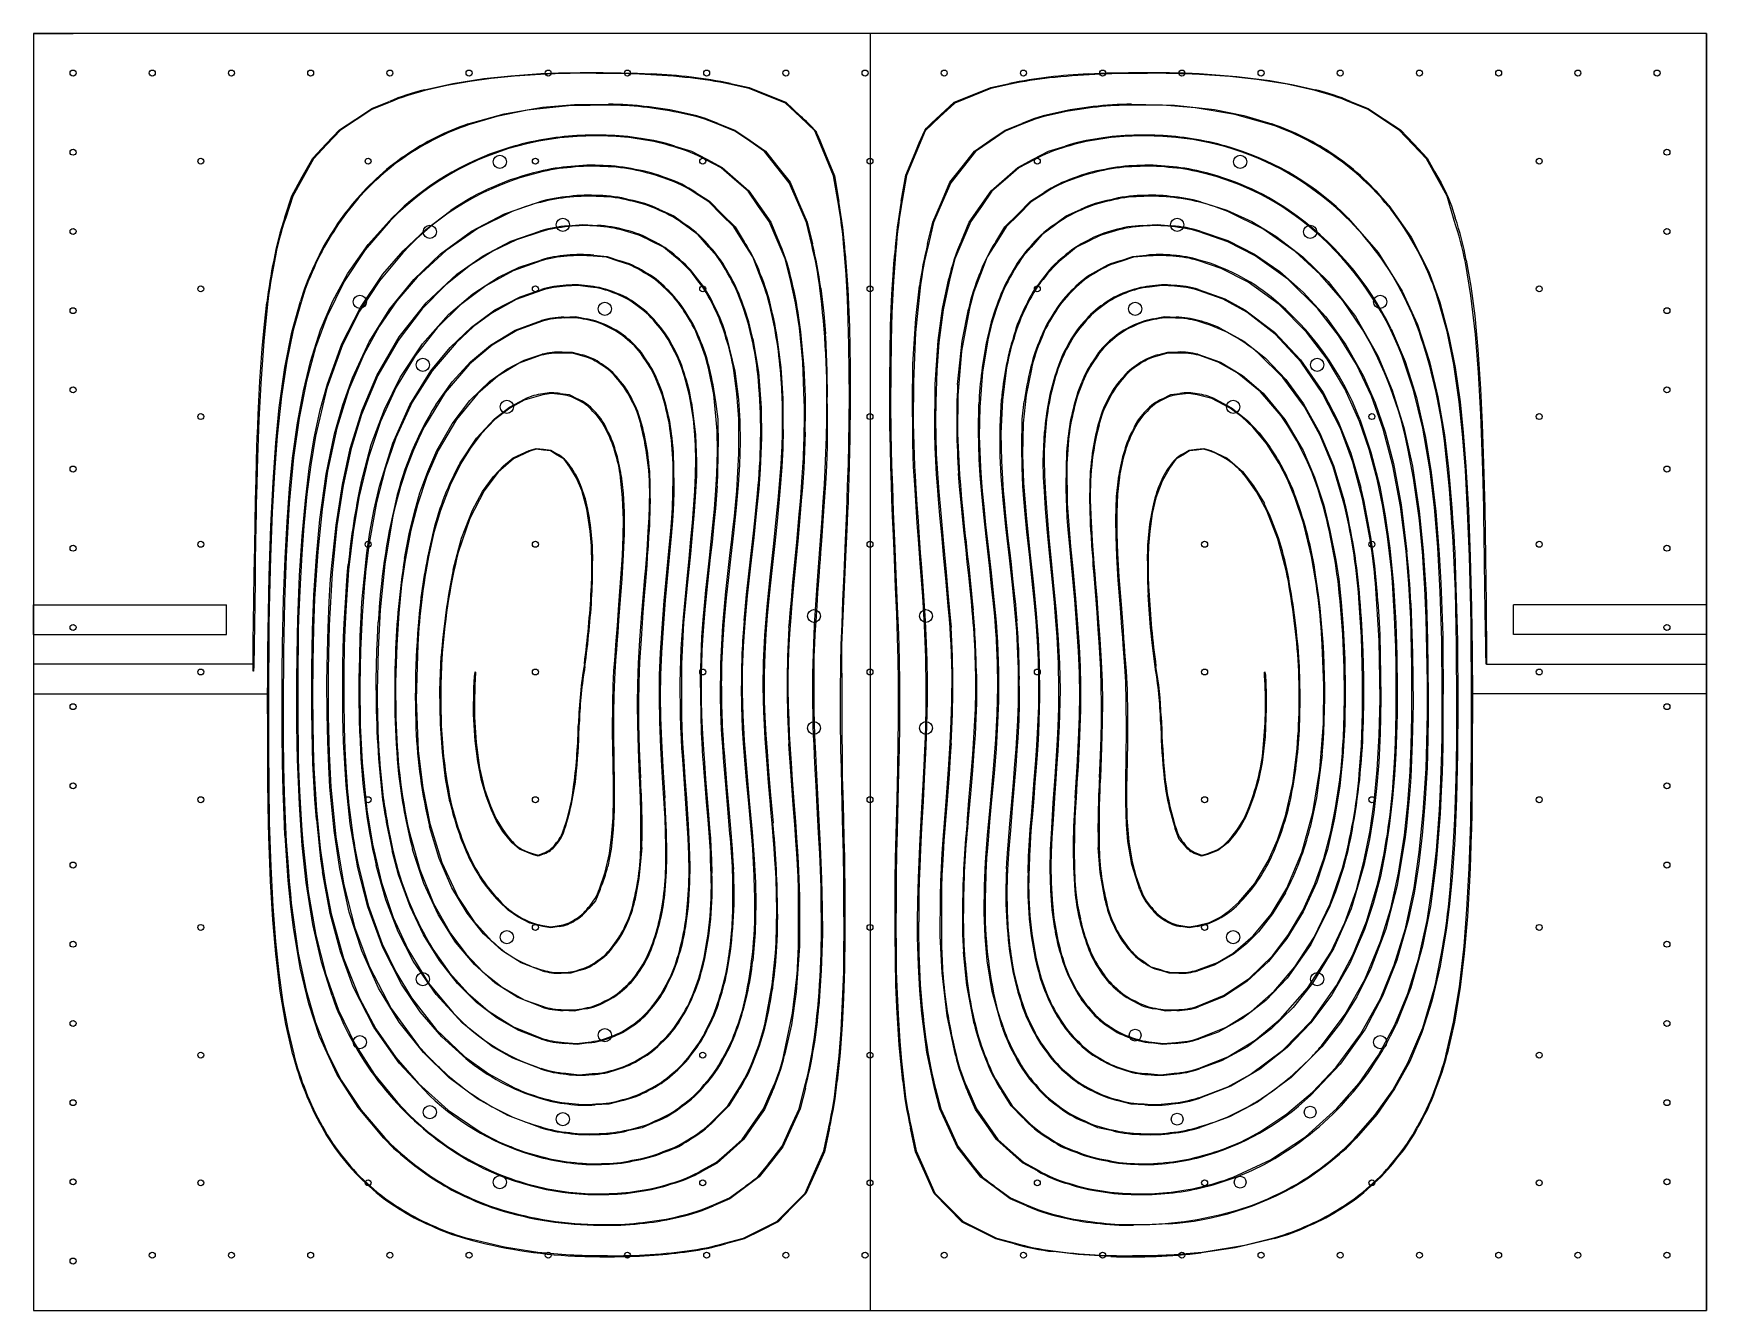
# Model space of a CAD drawing. Header units: millimetres. Extents: x 643 to 1488, y 1182 to 1827.
import ezdxf

# ---------------------------------------------------------------- set-up
doc = ezdxf.new("R2010")
doc.units = ezdxf.units.MM
doc.header["$PDSIZE"] = -1

msp = doc.modelspace()

# ---------------------------------------------------------------- linework, layer by layer
at = {"color": 7, "linetype": 'Continuous'}
for p, q in [((1488.28, 1826.73), (643.28, 1826.73)), ((643.28, 1826.73), (643.28, 1181.73)), ((643.28, 1826.73), (663.28, 1826.73)), ((643.28, 1826.73), (643.28, 1806.73)), ((1065.78, 1826.73), (1065.78, 1181.73)), ((1488.28, 1181.73), (1488.28, 1826.73)), ((1004.74, 1799), (994.86, 1801.08)), ((995.28, 1801.43), (1004.82, 1799.37)), ((1126.73, 1799.37), (1136.28, 1801.43)), ((1136.69, 1801.07), (1126.8, 1798.99)), ((814.25, 1788.85), (823.01, 1792.39)), ((822.91, 1791.84), (814.25, 1788.29)), ((1013.88, 1795.29), (1004.74, 1799)), ((1004.82, 1799.37), (1014.03, 1795.7)), ((1023.03, 1791.58), (1013.88, 1795.29)), ((1014.03, 1795.7), (1023.24, 1792.02)), ((1030.5, 1784.55), (1023.03, 1791.58)), ((1023.24, 1792.02), (1030.72, 1784.99)), ((1108.54, 1791.59), (1101.06, 1784.57)), ((1101.46, 1785.6), (1108.31, 1792.02)), ((1108.31, 1792.02), (1117.52, 1795.7)), ((1117.67, 1795.29), (1108.54, 1791.59)), ((1117.52, 1795.7), (1126.73, 1799.37)), ((1126.8, 1798.99), (1117.67, 1795.29)), ((1308.54, 1792.39), (1317.3, 1788.85)), ((1317.3, 1788.29), (1308.65, 1791.84)), ((797.87, 1778.05), (806.06, 1783.45)), ((806.33, 1783.07), (798.4, 1777.86)), ((806.06, 1783.45), (814.25, 1788.85)), ((814.25, 1788.29), (806.33, 1783.07)), ((1037.97, 1777.52), (1030.5, 1784.55)), ((1101.06, 1784.57), (1093.58, 1777.54)), ((1317.3, 1788.85), (1325.49, 1783.44)), ((1325.18, 1783.11), (1317.3, 1788.29)), ((1333.05, 1777.93), (1325.18, 1783.11)), ((1325.49, 1783.44), (1333.68, 1778.04)), ((791.1, 1770.9), (797.87, 1778.05)), ((798.4, 1777.86), (791.52, 1770.63)), ((997.58, 1777.43), (988.92, 1780.87)), ((989.05, 1781.28), (997.53, 1777.94)), ((997.53, 1777.94), (1005.27, 1772.59)), ((1005.03, 1772.25), (997.58, 1777.43)), ((1042.63, 1766.21), (1037.97, 1777.52)), ((1093.58, 1777.54), (1088.93, 1766.24)), ((1126.28, 1772.61), (1133.97, 1777.92)), ((1133.97, 1777.43), (1126.5, 1772.23)), ((1133.97, 1777.92), (1142.48, 1781.27)), ((1142.64, 1780.87), (1133.97, 1777.43)), ((1339.98, 1770.66), (1333.05, 1777.93)), ((1333.68, 1778.04), (1340.46, 1770.9)), ((784.32, 1763.75), (791.1, 1770.9)), ((791.52, 1770.63), (784.64, 1763.39)), ((967.22, 1769.82), (975.6, 1767.28)), ((975.6, 1767.28), (983.38, 1763.16)), ((1012.47, 1767.06), (1005.03, 1772.25)), ((1005.27, 1772.59), (1013.01, 1767.24)), ((1018.71, 1759.2), (1012.47, 1767.06)), ((1013.01, 1767.24), (1019.2, 1759.4)), ((1047.29, 1754.89), (1042.63, 1766.21)), ((1083.83, 1755.12), (1088.51, 1766.46)), ((1088.93, 1766.24), (1084.27, 1754.93)), ((1112.37, 1759.43), (1118.59, 1767.3)), ((1119.03, 1767.03), (1112.82, 1759.19)), ((1118.59, 1767.3), (1126.28, 1772.61)), ((1126.5, 1772.23), (1119.03, 1767.03)), ((1148.16, 1763.17), (1155.89, 1767.27)), ((1155.89, 1767.27), (1164.3, 1769.81)), ((1346.91, 1763.4), (1339.98, 1770.66)), ((1340.46, 1770.9), (1347.23, 1763.75)), ((779.05, 1754.27), (784.32, 1763.75)), ((784.64, 1763.39), (779.43, 1754.01)), ((990.54, 1758.9), (982.88, 1762.9)), ((983.38, 1763.16), (991.16, 1759.04)), ((997.37, 1752.95), (990.54, 1758.9)), ((991.16, 1759.04), (997.9, 1753.13)), ((1024.95, 1751.34), (1018.71, 1759.2)), ((1019.2, 1759.4), (1025.4, 1751.56)), ((1043.35, 1765.68), (1047.8, 1754.81)), ((1106.15, 1751.56), (1112.37, 1759.43)), ((1112.82, 1759.19), (1106.61, 1751.34)), ((1133.67, 1753.15), (1140.43, 1759.07)), ((1141.01, 1758.9), (1134.19, 1752.96)), ((1140.43, 1759.07), (1148.16, 1763.17)), ((1148.68, 1762.9), (1141.01, 1758.9)), ((1352.13, 1754), (1346.91, 1763.4)), ((1347.23, 1763.75), (1350.96, 1757.08)), ((773.77, 1744.79), (779.05, 1754.27)), ((779.43, 1754.01), (774.22, 1744.62)), ((1004.19, 1747), (997.37, 1752.95)), ((997.9, 1753.13), (1004.64, 1747.23)), ((1029.31, 1741.29), (1024.95, 1751.34)), ((1025.4, 1751.56), (1029.73, 1741.53)), ((1049.46, 1742.41), (1047.29, 1754.89)), ((1047.8, 1754.81), (1050, 1741.87)), ((1081.59, 1742.05), (1083.83, 1755.12)), ((1084.27, 1754.93), (1082.1, 1742.43)), ((1101.82, 1741.53), (1106.15, 1751.56)), ((1106.61, 1751.34), (1102.26, 1741.33)), ((1126.91, 1747.23), (1133.67, 1753.15)), ((1134.19, 1752.96), (1127.36, 1747.01)), ((1357.35, 1744.6), (1352.13, 1754)), ((770.28, 1733.92), (773.77, 1744.79)), ((774.22, 1744.62), (770.68, 1733.65)), ((984.35, 1741.76), (977.43, 1746.08)), ((977.73, 1746.41), (984.66, 1742.07)), ((990.69, 1735.37), (984.35, 1741.76)), ((984.66, 1742.07), (991.15, 1735.53)), ((1009.53, 1739.41), (1004.19, 1747)), ((1004.64, 1747.23), (1010.13, 1739.36)), ((1033.66, 1731.24), (1029.31, 1741.29)), ((1029.73, 1741.53), (1034.06, 1731.5)), ((1097.5, 1731.5), (1101.82, 1741.53)), ((1102.26, 1741.33), (1097.91, 1731.31)), ((1121.43, 1739.36), (1126.91, 1747.23)), ((1127.36, 1747.01), (1122.02, 1739.41)), ((1140.41, 1735.53), (1146.89, 1742.07)), ((1147.2, 1741.76), (1140.87, 1735.37)), ((1146.89, 1742.07), (1153.82, 1746.41)), ((1154.13, 1746.08), (1147.2, 1741.76)), ((1360.87, 1732.21), (1357.35, 1744.6)), ((959.46, 1737.8), (966.71, 1734.61)), ((966.71, 1734.61), (973.17, 1729.84)), ((997.02, 1728.98), (990.69, 1735.37)), ((991.15, 1735.53), (997.63, 1728.98)), ((1014.87, 1731.81), (1009.53, 1739.41)), ((1010.13, 1739.36), (1015.61, 1731.5)), ((1115.94, 1731.5), (1121.43, 1739.36)), ((1122.02, 1739.41), (1116.68, 1731.81)), ((1133.93, 1728.98), (1140.41, 1735.53)), ((1140.87, 1735.37), (1134.53, 1728.98)), ((1158.39, 1729.84), (1164.84, 1734.61)), ((1164.84, 1734.61), (1172.09, 1737.8)), ((913.34, 1729.57), (920.72, 1730.31)), ((920.72, 1730.31), (928.12, 1729.76)), ((978.99, 1724.99), (972.53, 1729.71)), ((984.43, 1718.79), (978.99, 1724.99)), ((1001.77, 1721.41), (997.02, 1728.98)), ((997.63, 1728.98), (1002.27, 1721.54)), ((1018.92, 1722.38), (1014.87, 1731.81)), ((1015.61, 1731.5), (1019.48, 1722.36)), ((1036.33, 1720.03), (1033.66, 1731.24)), ((1034.06, 1731.5), (1036.69, 1720.49)), ((1094.88, 1720.6), (1097.5, 1731.5)), ((1097.91, 1731.31), (1095.24, 1720.07)), ((1111.97, 1722.05), (1115.94, 1731.5)), ((1116.68, 1731.81), (1112.63, 1722.38)), ((1129.28, 1721.52), (1133.93, 1728.98)), ((1134.53, 1728.98), (1129.78, 1721.41)), ((1152.56, 1725), (1147.13, 1718.8)), ((1159.02, 1729.71), (1152.56, 1725)), ((1203.27, 1729.74), (1210.83, 1730.31)), ((1210.83, 1730.31), (1218.21, 1729.57)), ((961.56, 1718.72), (955, 1721.99)), ((967.48, 1713.77), (961.56, 1718.72)), ((1006.52, 1713.84), (1001.77, 1721.41)), ((1022.97, 1712.94), (1018.92, 1722.38)), ((1112.63, 1722.38), (1108.59, 1712.94)), ((1129.78, 1721.41), (1125.03, 1713.84)), ((1170, 1718.72), (1164.06, 1713.76)), ((1176.56, 1721.99), (1170, 1718.72)), ((932.69, 1713.67), (926.04, 1714.22)), ((926.23, 1714.67), (933, 1714.06)), ((939.1, 1711.61), (932.69, 1713.67)), ((933, 1714.06), (939.45, 1711.97)), ((1010, 1705.03), (1006.52, 1713.84)), ((1025.45, 1703), (1022.97, 1712.94)), ((1108.59, 1712.94), (1106.1, 1703)), ((1125.03, 1713.84), (1121.55, 1705.03)), ((1192.11, 1711.97), (1198.55, 1714.06)), ((1198.86, 1713.66), (1192.46, 1711.61)), ((1198.55, 1714.06), (1205.32, 1714.67)), ((1205.44, 1714.22), (1198.86, 1713.66)), ((918.24, 1699.47), (911.99, 1699.02)), ((924.68, 1698.58), (918.24, 1699.47)), ((1213.31, 1699.47), (1206.88, 1698.58)), ((1219.57, 1699.02), (1213.31, 1699.47)), ((911.16, 1683.43), (917.04, 1683.7)), ((917.04, 1683.7), (922.73, 1682.52)), ((1208.83, 1682.52), (1214.51, 1683.7)), ((1214.51, 1683.7), (1220.39, 1683.43)), ((915.99, 1665.15), (910.17, 1665.21)), ((910.22, 1665.82), (915.28, 1665.82)), ((915.28, 1665.82), (920.36, 1664.36)), ((920.68, 1663.76), (915.99, 1665.15)), ((1215.56, 1665.15), (1210.87, 1663.76)), ((1211.19, 1664.36), (1216.28, 1665.82)), ((1221.39, 1665.21), (1215.56, 1665.15)), ((1216.28, 1665.82), (1221.33, 1665.82)), ((904.97, 1644.95), (900.55, 1644.24)), ((909.5, 1644.34), (904.97, 1644.95)), ((909.34, 1644.85), (913.79, 1644.3)), ((913.79, 1644.3), (918.36, 1642.01)), ((987.83, 1640.78), (988.99, 1631.96)), ((1142.55, 1631.96), (1143.72, 1640.78)), ((1213.2, 1642.01), (1217.76, 1644.3)), ((1217.76, 1644.3), (1222.21, 1644.85)), ((1226.58, 1644.95), (1222.05, 1644.34)), ((1231.02, 1644.24), (1226.58, 1644.95)), ((988.99, 1631.96), (989.03, 1617.94)), ((1142.51, 1617.78), (1142.55, 1631.96)), ((893.66, 1616.07), (897.09, 1617.08)), ((897.25, 1616.7), (893.92, 1615.73)), ((897.09, 1617.08), (900.8, 1616.7)), ((900.8, 1616.32), (897.25, 1616.7)), ((900.8, 1616.7), (904.51, 1616.33)), ((904.34, 1615.93), (900.8, 1616.32)), ((907.83, 1613.79), (904.34, 1615.93)), ((904.51, 1616.33), (907.93, 1614.31)), ((1223.62, 1614.31), (1227.05, 1616.33)), ((1227.21, 1615.93), (1223.72, 1613.79)), ((1227.05, 1616.33), (1230.75, 1616.7)), ((1230.76, 1616.32), (1227.21, 1615.93)), ((1230.75, 1616.7), (1234.46, 1617.08)), ((1234.3, 1616.7), (1230.76, 1616.32)), ((1237.63, 1615.73), (1234.3, 1616.7)), ((1234.46, 1617.08), (1237.89, 1616.07)), ((911.33, 1611.64), (907.83, 1613.79)), ((914.17, 1607.63), (911.33, 1611.64)), ((1220.23, 1611.64), (1217.38, 1607.63)), ((1223.72, 1613.79), (1220.23, 1611.64)), ((1052.94, 1550.85), (1051.46, 1517.93)), ((643.28, 1538.2), (740.69, 1538.2)), ((643.28, 1523.2), (643.28, 1538.2)), ((740.69, 1523.2), (740.69, 1538.2)), ((1488.28, 1538.2), (1390.86, 1538.2)), ((1390.86, 1523.2), (1390.86, 1538.2)), ((1488.28, 1523.2), (1488.28, 1538.2)), ((643.28, 1523.2), (740.69, 1523.2)), ((1488.28, 1523.2), (1390.86, 1523.2)), ((1051.46, 1517.93), (1051.47, 1489.58)), ((754.47, 1508.2), (643.28, 1508.2)), ((1065.46, 1504.23), (1066.09, 1504.23)), ((1377.08, 1508.2), (1488.28, 1508.2)), ((1488.28, 1508.2), (1488.28, 1493.2)), ((643.28, 1493.2), (762.02, 1493.2)), ((1488.28, 1493.2), (1369.54, 1493.2)), ((1488.28, 1483.16), (1488.28, 1468.16)), ((1221.92, 1419.7), (1219.95, 1425.03)), ((1224.62, 1416.68), (1221.92, 1419.7)), ((898.26, 1411.25), (895.28, 1412.06)), ((895.29, 1412.55), (898.22, 1411.68)), ((898.22, 1411.68), (901.18, 1412.94)), ((901.25, 1412.46), (898.26, 1411.25)), ((1233.18, 1411.24), (1230.25, 1412.45)), ((1230.31, 1412.95), (1233.2, 1411.72)), ((1236.21, 1412.05), (1233.18, 1411.24)), ((1233.2, 1411.72), (1235.88, 1412.44)), ((929.48, 1394.41), (927.07, 1388.7)), ((927.07, 1388.7), (923.74, 1384.82)), ((900.56, 1376.15), (904.65, 1375.45)), ((904.65, 1375.02), (900.57, 1375.69)), ((904.65, 1375.45), (908.72, 1376.2)), ((908.82, 1375.75), (904.65, 1375.02)), ((1226.9, 1375.02), (1222.8, 1375.73)), ((1222.84, 1376.2), (1226.9, 1375.45)), ((1226.9, 1375.45), (1230.99, 1376.15)), ((1230.98, 1375.69), (1226.9, 1375.02)), ((914.63, 1352.08), (909.86, 1352.08)), ((919.41, 1353.56), (914.63, 1352.08)), ((1203.34, 1358.5), (1207.68, 1355.39)), ((1207.68, 1355.39), (1212.57, 1353.9)), ((1216.93, 1352.08), (1212.15, 1353.57)), ((1221.69, 1352.08), (1216.93, 1352.08)), ((916.31, 1332.94), (910.8, 1333.24)), ((921.82, 1334.04), (916.31, 1332.94)), ((1215.24, 1332.94), (1209.73, 1334.04)), ((1220.76, 1333.24), (1215.24, 1332.94)), ((911.27, 1317.12), (917.57, 1316.54)), ((917.88, 1316.11), (911.77, 1316.62)), ((917.57, 1316.54), (923.4, 1317.31)), ((923.82, 1316.92), (917.88, 1316.11)), ((1213.67, 1316.11), (1207.74, 1316.92)), ((1208.05, 1317.33), (1213.98, 1316.54)), ((1219.78, 1316.62), (1213.67, 1316.11)), ((1213.98, 1316.54), (1220.28, 1317.12)), ((912.19, 1301.54), (918.84, 1300.8)), ((918.84, 1300.8), (925.45, 1301.37)), ((1206.11, 1301.37), (1212.72, 1300.8)), ((1212.72, 1300.8), (1219.37, 1301.54)), ((993.99, 1285.14), (998.83, 1292.86)), ((1029.92, 1283.55), (1032.6, 1293.8)), ((1033.14, 1294.12), (1030.44, 1283.57)), ((1101.11, 1283.57), (1098.41, 1294.12)), ((1098.94, 1293.81), (1101.61, 1283.57)), ((1132.73, 1292.86), (1137.56, 1285.14)), ((933.95, 1285.99), (927.02, 1285.61)), ((940.88, 1287.84), (933.95, 1285.99)), ((987.91, 1279.12), (993.99, 1285.14)), ((994.54, 1285.14), (988.5, 1279.07)), ((999.27, 1292.66), (994.54, 1285.14)), ((1012.03, 1283.55), (1015.91, 1292.47)), ((1016.32, 1292.21), (1012.46, 1283.25)), ((1119.1, 1283.25), (1115.23, 1292.21)), ((1115.64, 1292.46), (1119.5, 1283.56)), ((1137.01, 1285.14), (1132.28, 1292.66)), ((1143.05, 1279.07), (1137.01, 1285.14)), ((1137.56, 1285.14), (1143.64, 1279.12)), ((1197.6, 1285.99), (1190.67, 1287.84)), ((1204.53, 1285.61), (1197.6, 1285.99)), ((957.71, 1277.19), (950.64, 1274.03)), ((1006.63, 1275.84), (1012.03, 1283.55)), ((1012.46, 1283.25), (1007.13, 1275.64)), ((1025.68, 1274.13), (1029.92, 1283.55)), ((1030.44, 1283.57), (1026.09, 1273.96)), ((1105.42, 1274.02), (1101.11, 1283.57)), ((1101.61, 1283.57), (1105.86, 1274.14)), ((1124.41, 1275.66), (1119.1, 1283.25)), ((1119.5, 1283.56), (1124.9, 1275.85)), ((1180.91, 1274.03), (1173.83, 1277.2)), ((950.64, 1274.03), (943.08, 1272.44)), ((994.75, 1262.36), (1001.24, 1268.13)), ((1001.81, 1268.03), (995.21, 1262.12)), ((1001.24, 1268.13), (1006.63, 1275.84)), ((1007.13, 1275.64), (1001.81, 1268.03)), ((1021.44, 1264.71), (1025.68, 1274.13)), ((1026.09, 1273.96), (1021.75, 1264.36)), ((1042.43, 1262.46), (1044.97, 1274.42)), ((1045.31, 1273.83), (1042.74, 1261.88)), ((1088.81, 1261.94), (1086.24, 1273.86)), ((1086.58, 1274.43), (1089.12, 1262.46)), ((1109.72, 1264.47), (1105.42, 1274.02)), ((1105.86, 1274.14), (1110.12, 1264.71)), ((1129.72, 1268.06), (1124.41, 1275.66)), ((1124.9, 1275.85), (1130.31, 1268.13)), ((1136.26, 1262.18), (1129.72, 1268.06)), ((1130.31, 1268.13), (1136.8, 1262.36)), ((1188.47, 1272.44), (1180.91, 1274.03)), ((988.26, 1256.59), (994.75, 1262.36)), ((995.21, 1262.12), (988.6, 1256.21)), ((1015.72, 1257.42), (1021.44, 1264.71)), ((1021.75, 1264.36), (1015.81, 1256.77)), ((1037.7, 1251.73), (1042.43, 1262.46)), ((1042.74, 1261.88), (1038.06, 1251.36)), ((1093.46, 1251.43), (1088.81, 1261.94)), ((1089.12, 1262.46), (1093.85, 1251.74)), ((1115.77, 1256.76), (1109.72, 1264.47)), ((1110.12, 1264.71), (1115.84, 1257.42)), ((1142.79, 1256.3), (1136.26, 1262.18)), ((1136.8, 1262.36), (1143.3, 1256.59)), ((980.79, 1252.55), (988.26, 1256.59)), ((988.6, 1256.21), (981.11, 1252.18)), ((1015.81, 1256.77), (1009.86, 1249.18)), ((1032.96, 1241), (1037.7, 1251.73)), ((1038.06, 1251.36), (1033.38, 1240.84)), ((1098.11, 1240.92), (1093.46, 1251.43)), ((1093.85, 1251.74), (1098.58, 1241.01)), ((1121.82, 1249.05), (1115.77, 1256.76)), ((1150.37, 1252.23), (1142.79, 1256.3)), ((1143.3, 1256.59), (1150.76, 1252.55)), ((994.82, 1238.59), (1001.56, 1243.57)), ((1002.46, 1243.7), (995.06, 1238.21)), ((1009.86, 1249.18), (1002.46, 1243.7)), ((1129.16, 1243.63), (1121.82, 1249.05)), ((1136.49, 1238.22), (1129.16, 1243.63)), ((1130, 1243.57), (1136.73, 1238.59)), ((995.06, 1238.21), (986.71, 1234.65)), ((986.75, 1235.12), (994.82, 1238.59)), ((1018.68, 1226.65), (1025.82, 1233.83)), ((1025.82, 1233.83), (1032.96, 1241)), ((1033.38, 1240.84), (1026.37, 1233.7)), ((1105.24, 1233.67), (1098.11, 1240.92)), ((1098.58, 1241.01), (1105.72, 1233.83)), ((1105.72, 1233.83), (1112.87, 1226.65)), ((1144.84, 1234.65), (1136.49, 1238.22)), ((1136.73, 1238.59), (1144.8, 1235.12)), ((1010.29, 1222.44), (1018.68, 1226.65)), ((1019.36, 1226.55), (1010.75, 1222.22)), ((1026.37, 1233.7), (1019.36, 1226.55)), ((1112.36, 1226.42), (1105.24, 1233.67)), ((1120.88, 1222.15), (1112.36, 1226.42)), ((1112.87, 1226.65), (1121.27, 1222.44)), ((992.33, 1215.73), (1001.89, 1218.23)), ((1002.15, 1217.89), (992.78, 1215.39)), ((1001.89, 1218.23), (1010.29, 1222.44)), ((1010.75, 1222.22), (1002.15, 1217.89)), ((1129.4, 1217.89), (1120.88, 1222.15)), ((1121.27, 1222.44), (1129.66, 1218.23)), ((1138.78, 1215.39), (1129.4, 1217.89)), ((1129.66, 1218.23), (1139.22, 1215.73)), ((643.28, 1181.73), (1488.28, 1181.73))]:
    msp.add_line(p, q, dxfattribs=at)
at = {"color": 7, "linetype": 'Continuous', "lineweight": 25}
for p, q in [((643.28, 1826.73), (643.28, 1181.73)), ((1488.28, 1826.73), (643.28, 1826.73)), ((1488.28, 1826.73), (1488.28, 1181.73)), ((643.28, 1181.73), (1488.28, 1181.73))]:
    msp.add_line(p, q, dxfattribs=at)
at = {"color": 7, "linetype": 'Continuous', "flags": 128}
for points in [[(840.81, 1798.29), (855.06, 1801.48), (870.75, 1803.94), (884.4, 1805.41), (899.46, 1806.51)], [(899.3, 1806.02), (886.15, 1805.1), (874.39, 1803.95), (863.7, 1802.53), (852.08, 1800.45), (841.02, 1797.86)], [(899.46, 1806.51), (908.48, 1806.87), (919.34, 1807.05), (930.99, 1807.05), (940.02, 1806.92), (948.4, 1806.69), (955.63, 1806.35)], [(1175.93, 1806.35), (1185.35, 1806.76), (1196.41, 1807), (1208.09, 1807.07), (1217.02, 1806.99), (1225.19, 1806.81), (1232.1, 1806.51)], [(1232.1, 1806.51), (1251.01, 1805.05), (1267.73, 1802.97), (1279.65, 1800.86), (1290.74, 1798.29)], [(1290.53, 1797.86), (1276.39, 1801.06), (1261.09, 1803.47), (1247.59, 1804.91), (1232.25, 1806.02)], [(862.76, 1781.01), (880.94, 1786.19), (900.35, 1789.52), (916.54, 1790.84), (933.63, 1791.03)], [(935.37, 1790.56), (913.53, 1790.24), (892.74, 1787.97), (877.34, 1784.84), (862.92, 1780.55)], [(1093.89, 1778.48), (1094.87, 1779.41), (1096.92, 1781.34), (1101.46, 1785.6)], [(1268.64, 1780.55), (1250.11, 1785.81), (1230.06, 1789.18), (1213.43, 1790.47), (1196.19, 1790.56)], [(1197.92, 1791.03), (1219.51, 1790.59), (1239.69, 1788.32), (1254.61, 1785.23), (1268.79, 1781.01)], [(1038.56, 1777.25), (1038.83, 1776.62), (1039.27, 1775.59), (1040.44, 1772.78), (1043.35, 1765.68)], [(1088.51, 1766.46), (1090.63, 1771.5), (1092.38, 1775.48), (1093.46, 1777.74), (1093.75, 1778.28), (1093.9, 1778.48)], [(1350.96, 1757.08), (1354.18, 1751.28), (1356.33, 1747.21), (1357.86, 1743.9), (1359.42, 1739.67), (1361.39, 1733.58)], [(804.37, 1652.83), (812.89, 1670.99), (823.28, 1687.61), (835.34, 1702.5), (848.88, 1715.48), (864.44, 1726.83), (881.16, 1735.66), (898.83, 1741.75)], [(1232.73, 1741.74), (1245.93, 1737.5), (1258.64, 1731.72), (1270.83, 1724.43), (1284.43, 1713.94), (1297.14, 1701.45)], [(783.23, 1661.1), (788.29, 1676.99), (794.51, 1691.71), (801.92, 1705.33), (812.25, 1720.09), (824.38, 1733.58)], [(791.72, 1649.77), (799.08, 1669.91), (808.45, 1688.37), (819.8, 1705.09), (830.07, 1716.98), (841.53, 1727.75), (854.15, 1737.37)], [(884.65, 1736.65), (867.68, 1728.21), (851.73, 1717.12), (837.15, 1703.69), (826.87, 1691.71), (817.81, 1678.65), (810.11, 1664.65)], [(1314.57, 1677.26), (1304.53, 1691.88), (1293.09, 1705.06), (1280.44, 1716.64), (1264.23, 1728), (1246.9, 1736.64)], [(1307.33, 1733.44), (1322.37, 1716.11), (1334.56, 1696.64), (1342.24, 1679.68), (1348.32, 1661.12)], [(1327.78, 1739.82), (1339.04, 1723.86), (1348.01, 1706.3), (1353.64, 1690.94), (1358.2, 1673.85)], [(823.5, 1732.08), (810.81, 1717.51), (800.16, 1701.44), (791.4, 1683.56), (785.75, 1668.04), (781.11, 1651.06), (777.41, 1632.48)], [(816.76, 1654.01), (828.02, 1673.47), (841.6, 1690.63), (857.1, 1705.15), (870.37, 1714.49), (884.41, 1721.81), (899.01, 1726.95)], [(899.48, 1726.58), (887.24, 1722.48), (875.37, 1716.85), (863.98, 1709.77), (851.32, 1699.65), (839.64, 1687.71)], [(1291.92, 1687.71), (1276.88, 1702.59), (1260.33, 1714.47), (1246.49, 1721.57), (1232.1, 1726.57)], [(1232.55, 1726.95), (1246.5, 1722.09), (1259.93, 1715.24), (1272.7, 1706.54), (1284.62, 1696.14), (1296.04, 1683.58), (1306.16, 1669.48), (1314.8, 1654.01)], [(829.77, 1715.9), (817.98, 1701.85), (807.88, 1686.41), (799.42, 1669.51), (791.5, 1647.58), (785.75, 1623.36)], [(1055.28, 1655.74), (1055.11, 1669.52), (1054.82, 1681.64), (1054.39, 1692.64), (1053.69, 1704.92), (1052.73, 1717.32)], [(1053.31, 1715.57), (1054.56, 1697.52), (1055.37, 1678.45), (1055.77, 1658), (1055.79, 1640.7), (1055.56, 1622.11), (1055.08, 1602.06)], [(1078.83, 1717.32), (1077.65, 1701.57), (1076.87, 1685.63), (1076.49, 1671.72), (1076.27, 1655.58)], [(1076.65, 1691.65), (1076.97, 1697.51), (1077.42, 1704.61), (1077.83, 1710.33), (1078.24, 1715.59)], [(899.77, 1711.92), (885.48, 1706.78), (871.83, 1699.31), (859.01, 1689.68), (847.19, 1678.08), (836.07, 1663.99), (826.44, 1648.12), (818.49, 1630.67)], [(852.96, 1684.75), (865.25, 1695.26), (878.09, 1703.59), (888.59, 1708.61), (899.46, 1712.3)], [(1256.82, 1701.1), (1243.15, 1708.1), (1231.78, 1711.93)], [(1375.11, 1610.84), (1374.28, 1634.24), (1373.08, 1655.55), (1371.52, 1674.71), (1369.23, 1694.45), (1366.46, 1711.01)], [(1366.95, 1712.16), (1369.24, 1699.06), (1371.18, 1684.19), (1372.79, 1667.08), (1374.11, 1647.25), (1374.96, 1629.46), (1375.66, 1609.48), (1376.22, 1587.08), (1376.67, 1562.03)], [(1032.6, 1640.94), (1031.86, 1660.65), (1030.21, 1677.97), (1028.18, 1690.62), (1025.45, 1703)], [(1087.48, 1659.68), (1088.93, 1682.73), (1090.82, 1699.34)], [(1098.55, 1625.19), (1098.64, 1649.37), (1100.19, 1671.67), (1102.44, 1687.89), (1105.61, 1702.99)], [(1106.1, 1703), (1102.73, 1687.14), (1100.5, 1670.65), (1099.45, 1656.48), (1098.96, 1640.62)], [(1313.05, 1630.7), (1305.62, 1647.19), (1296.66, 1662.3), (1286.27, 1675.89), (1272.36, 1689.77), (1256.82, 1701.1)], [(1297.14, 1701.45), (1310.92, 1683.84), (1322.27, 1663.96), (1329.54, 1646.63), (1335.41, 1627.71)], [(761.5, 1690.08), (759.59, 1671.27), (758.04, 1649.87), (757.11, 1631.67), (756.45, 1612.59)], [(756.78, 1634.32), (757.66, 1651.05), (758.85, 1667.67), (759.96, 1679.92), (761.15, 1690.86)], [(761.77, 1524.7), (762.34, 1552.76), (763.16, 1577.82), (764.26, 1600.15), (765.68, 1620.03), (767.43, 1637.74), (770.27, 1658.09), (773.8, 1675.8), (778.08, 1691.49)], [(778.41, 1691.02), (774.51, 1676.86), (771.25, 1661.21), (768.57, 1643.52), (766.4, 1623.26), (765.03, 1605.19), (763.92, 1584.93), (763.04, 1562.23), (762.37, 1536.83)], [(899.84, 1696.97), (887, 1692.31), (874.7, 1685.49), (865.48, 1678.65), (856.72, 1670.54)], [(876.31, 1687.08), (889.1, 1693.78), (899.84, 1697.42)], [(1040.87, 1698.13), (1042.41, 1685.31), (1043.3, 1674.96)], [(1075.86, 1628.49), (1075.74, 1639.57), (1075.75, 1651.92), (1075.89, 1664.68), (1076.2, 1679.14), (1076.65, 1691.65)], [(1091.12, 1698.27), (1088.83, 1675.77), (1087.69, 1650.74), (1087.62, 1629.82), (1088.29, 1608.18)], [(1231.69, 1697.43), (1245.02, 1692.66), (1255.04, 1687.19)], [(1283.49, 1660.77), (1270.42, 1674.85), (1256.08, 1685.97), (1244.13, 1692.49), (1231.72, 1696.97)], [(1369.18, 1536.67), (1368.5, 1562.5), (1367.6, 1585.55), (1366.46, 1606.09), (1365.05, 1624.38), (1363.33, 1640.71), (1360.59, 1659.57), (1357.21, 1676.14), (1353.15, 1691.02)], [(839.64, 1687.71), (827.43, 1671.71), (817.26, 1654), (809.01, 1634.28), (803.8, 1617.17), (799.64, 1598.5), (796.47, 1578.09)], [(808.72, 1599.83), (813.9, 1619.06), (820.51, 1636.78), (828.53, 1652.94), (839.78, 1669.97), (852.96, 1684.75)], [(818.05, 1598.14), (824.7, 1619.72), (833.4, 1639.18), (844.05, 1656.37), (853.72, 1668.19), (864.49, 1678.45), (876.31, 1687.08)], [(846.43, 1639.14), (854.76, 1650.76), (864.03, 1660.85), (874.06, 1669.27), (886.65, 1676.86), (899.79, 1681.74)], [(1110.01, 1649.44), (1112.34, 1671.29), (1115.5, 1687.4)], [(1115.88, 1687.03), (1112.06, 1666.3), (1110.17, 1643.84), (1110.01, 1624.64), (1111, 1603.77)], [(1255.04, 1687.19), (1270.03, 1675.9), (1283.26, 1661.92), (1294.66, 1645.42), (1302.26, 1630.78), (1308.62, 1614.75), (1313.68, 1597.39)], [(1336.5, 1565.18), (1333.67, 1587.82), (1329.87, 1608.29), (1325.02, 1626.81), (1319.03, 1643.61), (1311.45, 1659.61), (1302.45, 1674.22), (1291.92, 1687.71)], [(900.4, 1681.4), (887.4, 1676.67), (875.03, 1669.36), (863.49, 1659.64), (851.23, 1645.32), (840.71, 1628.18)], [(993.32, 1673.55), (997.51, 1656.2), (999.33, 1641.88)], [(1242.63, 1677.91), (1254.54, 1671.32), (1265.6, 1662.65), (1275.72, 1652.04), (1284.79, 1639.65), (1293.05, 1624.9), (1299.93, 1608.5), (1305.3, 1590.63)], [(1329.03, 1677.48), (1336.06, 1660.99), (1341.81, 1642.9), (1346.39, 1622.68), (1349.25, 1604.97), (1351.5, 1585.37), (1353.21, 1563.62)], [(1358.2, 1673.85), (1361.31, 1658.02), (1363.81, 1640.6), (1365.41, 1625.25), (1366.75, 1608.02)], [(810.11, 1664.65), (802.6, 1646.86), (796.56, 1627.41), (791.86, 1605.65), (789.01, 1586.47), (786.84, 1565.11), (785.28, 1541.24)], [(856.72, 1670.54), (844.73, 1656.41), (834.6, 1640.46), (826.25, 1622.51), (820.89, 1606.87), (816.54, 1589.78), (813.17, 1571.16)], [(847.07, 1616.05), (854.71, 1629.52), (863.73, 1641.28), (873.82, 1651.05), (882.32, 1657.17), (891.15, 1661.76), (900.19, 1664.69)], [(1006.61, 1672.44), (1009.39, 1655.7), (1010.82, 1637.58), (1011, 1622.45), (1010.34, 1606.6)], [(1125.31, 1671.95), (1122.6, 1655.67), (1121.18, 1638.05), (1120.96, 1623.28), (1121.54, 1607.7)], [(1231.37, 1664.69), (1242.83, 1660.66), (1253.92, 1654), (1264.34, 1644.99), (1275.33, 1631.73), (1284.47, 1616.05)], [(1304.82, 1590.69), (1299.66, 1607.84), (1293.07, 1623.71), (1285.17, 1638.12), (1274.32, 1652.94), (1262, 1665.12)], [(769.02, 1518.09), (769.59, 1540.94), (770.37, 1561.54), (771.38, 1580.13), (772.64, 1596.93), (774.17, 1612.15), (776.61, 1630.1), (779.62, 1646.24), (783.23, 1661.1)], [(899.77, 1664.17), (888.59, 1660.13), (877.85, 1653.63), (867.75, 1644.84), (856.96, 1631.8), (847.68, 1616.14)], [(988.6, 1625.95), (986.86, 1644.39), (984.2, 1657.63)], [(998.51, 1595.73), (999.57, 1614.61), (999.46, 1632.09), (998.57, 1644.81), (996.95, 1656.58)], [(1087.81, 1607.86), (1087.61, 1613.24), (1087.45, 1620.39), (1087.34, 1628.64), (1087.28, 1637.3), (1087.28, 1646.08), (1087.34, 1653.8), (1087.48, 1659.68)], [(1134.6, 1656.61), (1132.67, 1641.47), (1131.9, 1624.79), (1132.11, 1610.68), (1133.04, 1595.73)], [(1147.26, 1657.16), (1144.61, 1644.01), (1143.13, 1629.95), (1142.8, 1614.1), (1143.35, 1599.84), (1144.61, 1583.51), (1146.58, 1564.71)], [(1273.4, 1633.53), (1262.92, 1645.72), (1251.28, 1655.28), (1241.63, 1660.73), (1231.78, 1664.17)], [(1318.39, 1571.16), (1314.6, 1591.66), (1309.62, 1610.27), (1303.39, 1627.14), (1294.39, 1644.96), (1283.49, 1660.77)], [(1354.76, 1493.2), (1354.52, 1520.19), (1353.81, 1544.76), (1352.63, 1567.09), (1350.94, 1587.37), (1348.73, 1605.8), (1345, 1627.42), (1340.28, 1646.61), (1334.52, 1663.77)], [(1348.31, 1661.12), (1352.59, 1643.23), (1355.88, 1623.95), (1357.93, 1606.81), (1359.65, 1587.07)], [(776.75, 1530.69), (777.7, 1552.89), (778.97, 1572.85), (780.59, 1590.84), (782.59, 1607.09), (785.13, 1622.54), (788.16, 1636.67), (791.72, 1649.77)], [(787.96, 1581.24), (791.12, 1604.08), (795.33, 1624.46), (799.46, 1639.1), (804.37, 1652.83)], [(793.61, 1554.78), (796.11, 1578.33), (799.29, 1598.94), (803.3, 1617.18), (809.26, 1636.39), (816.76, 1654.01)], [(1052.68, 1553.68), (1053.42, 1570.78), (1054.02, 1585.47), (1054.49, 1598.17), (1054.85, 1609.32), (1055.1, 1619.33), (1055.29, 1631.43), (1055.34, 1643.25), (1055.28, 1655.74)], [(1076.27, 1655.58), (1076.21, 1639.85), (1076.34, 1624.89), (1076.72, 1608.67), (1077.08, 1597.69), (1077.55, 1585.15), (1078.14, 1570.62), (1078.88, 1553.68)], [(1314.8, 1654.01), (1320.85, 1640.19), (1325.92, 1625.47), (1330.11, 1609.5), (1334.03, 1588.59), (1336.99, 1564.86)], [(858.72, 1609.85), (867.12, 1622.37), (876.14, 1632.17), (883.7, 1638), (891.69, 1642.2)], [(900.55, 1644.24), (891.16, 1641.53), (883.88, 1637.55)], [(975.69, 1640.31), (977.7, 1624.02), (978.2, 1610.54)], [(999.33, 1641.88), (1000.01, 1631.15), (1000.18, 1620.39), (999.84, 1608.87), (999.18, 1598.78), (998.16, 1587.39), (996.77, 1574.31)], [(1044.18, 1639.68), (1044.16, 1627.97), (1044.06, 1618.48), (1043.95, 1612.74), (1043.79, 1608.65)], [(1098.96, 1640.62), (1098.88, 1631.49), (1098.96, 1623.09), (1099.27, 1614.43), (1099.86, 1604.55), (1100.56, 1595.29), (1101.49, 1584.2), (1102.7, 1570.8), (1104.2, 1554.63)], [(1126.22, 1556.52), (1124.59, 1571.1), (1123.28, 1583.57), (1122.24, 1594.28), (1121.47, 1603.55), (1120.94, 1611.72), (1120.51, 1625.85), (1120.76, 1639.57)], [(1136.18, 1561.87), (1134.38, 1577.6), (1133.02, 1591.16), (1132.08, 1602.94), (1131.54, 1613.37), (1131.45, 1628), (1132.22, 1641.88)], [(1247.65, 1637.56), (1238.42, 1642.31), (1231.02, 1644.24)], [(1239.86, 1642.2), (1248.3, 1637.66), (1256.38, 1631.26), (1262.31, 1625.06), (1267.75, 1617.94)], [(756.28, 1622.82), (756.39, 1625.21), (756.53, 1628.52), (756.78, 1634.32)], [(777.41, 1632.48), (774.66, 1612.64), (772.47, 1589.39), (770.86, 1562.81), (769.99, 1539.63), (769.48, 1514.48), (769.33, 1487.37)], [(883.88, 1637.55), (876.38, 1631.76), (869.4, 1624.47), (864.17, 1617.54), (859.06, 1609.46)], [(1039.33, 1550.37), (1040.49, 1566.27), (1041.43, 1579.35), (1042.16, 1590.09), (1042.73, 1598.97), (1043.15, 1606.46), (1043.53, 1614.96), (1043.77, 1622.95), (1043.92, 1631.49)], [(1272.49, 1609.46), (1265.97, 1619.55), (1259.2, 1627.81), (1253.59, 1633.14), (1247.65, 1637.56)], [(1313.1, 1631.86), (1318.8, 1615.26), (1323.26, 1597.9), (1326.04, 1583.1), (1328.31, 1566.75)], [(754.32, 1504.67), (754.32, 1504.68), (754.31, 1504.69), (754.31, 1504.71), (754.3, 1504.79), (754.29, 1505), (754.26, 1505.63), (754.24, 1507.54), (754.26, 1513.19), (754.32, 1520.31), (754.42, 1529.01), (754.59, 1540.91), (754.79, 1553.93), (755.02, 1567.45), (755.24, 1579.44), (755.46, 1590.91), (755.69, 1601.41), (755.9, 1610.53), (756.1, 1617.81), (756.28, 1622.82)], [(785.75, 1623.36), (783.34, 1608.94), (781.37, 1593.99), (779.78, 1577.86), (778.76, 1563.91), (777.91, 1548.51), (777.19, 1531.32)], [(818.49, 1630.67), (812.45, 1612.53), (807.66, 1592.44), (804.72, 1575.01), (802.45, 1555.89)], [(984.66, 1561.87), (986.08, 1575.15), (987.17, 1586.41), (987.97, 1596.02), (988.5, 1604.33), (988.82, 1615.62), (988.6, 1625.95)], [(1021.89, 1626.76), (1021.69, 1617.04), (1021.27, 1607.9), (1020.47, 1597.36), (1019.76, 1589.7), (1018.83, 1580.45), (1017.65, 1569.21), (1016.19, 1555.57)], [(1033, 1625.28), (1032.71, 1615.74), (1032.31, 1607.11), (1031.65, 1597.5), (1031.09, 1590.61), (1030.36, 1582.31), (1029.44, 1572.24), (1028.3, 1559.98)], [(1078.73, 1546.91), (1078.09, 1561.3), (1077.58, 1573.16), (1077.16, 1583.01), (1076.84, 1591.38), (1076.58, 1598.79), (1076.31, 1607.89), (1076.09, 1617.41), (1075.86, 1628.49)], [(1103.1, 1561.56), (1101.99, 1573.49), (1101.1, 1583.32), (1100.39, 1591.42), (1099.85, 1598.19), (1099.43, 1604.02), (1099.04, 1610.87), (1098.77, 1617.63), (1098.55, 1625.19)], [(1157.89, 1549.59), (1156.45, 1564.23), (1155.31, 1576.49), (1154.44, 1586.73), (1153.84, 1595.32), (1153.47, 1602.61), (1153.31, 1610.78), (1153.49, 1618.16), (1153.97, 1625.54)], [(1329.09, 1555.89), (1327.12, 1572.73), (1324.75, 1587.89), (1321.92, 1601.69), (1317.91, 1616.65), (1313.05, 1630.7)], [(1335.41, 1627.71), (1339.7, 1608.14), (1343.09, 1585.47), (1345.12, 1565.48), (1346.6, 1543.6)], [(830.66, 1561.56), (833.09, 1574.04), (835.66, 1584.96), (838.5, 1594.77), (842.39, 1605.5), (847.07, 1616.05)], [(847.68, 1616.14), (841.89, 1603.04), (837.16, 1588.72), (833.94, 1575.8), (830.97, 1560.77)], [(893.92, 1615.73), (885.68, 1611.81), (877.98, 1605.09), (870.94, 1595.77), (863.68, 1581.69), (857.73, 1564.55)], [(875.58, 1603.03), (880.71, 1608.4), (885.63, 1612.32), (893.66, 1616.07)], [(1015.54, 1553.84), (1017.18, 1569.05), (1018.45, 1581.27), (1019.43, 1591.07), (1020.15, 1599.03), (1020.9, 1609.21), (1021.36, 1618.53)], [(1146.25, 1563.6), (1145.01, 1575.01), (1144.08, 1584.19), (1143.4, 1591.71), (1142.94, 1598.14), (1142.58, 1607.47), (1142.51, 1617.78)], [(1237.89, 1616.07), (1246.13, 1612.18), (1253.83, 1605.5), (1259.53, 1598.27), (1264.94, 1589.28)], [(1284.47, 1616.05), (1290.31, 1602.56), (1294.94, 1588.45), (1298.08, 1575.77), (1301.05, 1560.77)], [(1362.22, 1487.53), (1362.04, 1517.88), (1361.41, 1545.3), (1360.33, 1570.17), (1358.45, 1596.74), (1355.87, 1620.93)], [(756.45, 1612.59), (756.28, 1606.23), (756.09, 1599.11), (755.94, 1593.67), (755.82, 1588.96)], [(859.06, 1609.46), (853.67, 1598.62), (848.82, 1585.76), (845.56, 1574.73), (842.94, 1563.29)], [(924.51, 1575.42), (922.76, 1586.55), (920.17, 1595.89), (917.49, 1602.15), (914.17, 1607.63)], [(978.2, 1610.54), (978.09, 1603.29), (977.72, 1595.17), (977.01, 1585.26), (976.18, 1575.63), (975.07, 1563.89), (973.64, 1549.59)], [(1010.34, 1606.6), (1009.57, 1596.79), (1008.36, 1584.21), (1007.07, 1572.14), (1005.48, 1557.93)], [(1043.79, 1608.65), (1043.57, 1604.91), (1043.22, 1599.41), (1042.78, 1592.71), (1042.29, 1585.39), (1041.79, 1578.01), (1041.26, 1570.51), (1040.82, 1564.38), (1040.57, 1561.02), (1040.42, 1559.35)], [(1091.14, 1559.19), (1090.75, 1564.22), (1090.25, 1571.22), (1089.68, 1579.37), (1089.1, 1587.88), (1088.54, 1596.28), (1088.09, 1603.25), (1087.82, 1607.86)], [(1088.29, 1608.18), (1088.55, 1603.39), (1088.96, 1596.7), (1089.47, 1588.81), (1090.03, 1580.43), (1090.63, 1571.92), (1091.17, 1564.46), (1091.61, 1558.88)], [(1121.54, 1607.7), (1121.93, 1602.3), (1122.51, 1595.48), (1123.24, 1587.85), (1124.18, 1578.62), (1125.15, 1570.06)], [(1217.38, 1607.63), (1213.28, 1600.54), (1210.17, 1592.11), (1208.35, 1584.35), (1207.04, 1575.42)], [(1288.16, 1565.47), (1284.72, 1579.35), (1280.42, 1592.35), (1276.59, 1601.53), (1272.49, 1609.46)], [(1366.75, 1608.02), (1368.01, 1586.19), (1368.95, 1562.49), (1369.59, 1536.61), (1369.89, 1514.57), (1370.01, 1490.85), (1369.95, 1465.32)], [(1375.74, 1587.37), (1375.58, 1593.34), (1375.39, 1600.35), (1375.24, 1605.87), (1375.11, 1610.84)], [(809.2, 1539.51), (810.41, 1552.8), (811.73, 1564.43), (813.24, 1574.9), (815.39, 1586.51), (818.05, 1598.14)], [(855.2, 1556.04), (859.48, 1571.82), (865.06, 1585.99), (870.11, 1595.46), (875.58, 1603.03)], [(938.99, 1538.09), (940, 1551.68), (940.71, 1563.11), (941.12, 1572.75), (941.24, 1581.02), (940.85, 1592.19), (939.76, 1602.48)], [(940.11, 1603.29), (941.11, 1594.49), (941.6, 1584.99), (941.56, 1573.93), (941.16, 1563.58), (940.41, 1551.3), (939.33, 1536.67)], [(963.38, 1556.36), (964.37, 1567.03), (965.11, 1575.35), (965.64, 1581.86), (965.98, 1587.16), (966.25, 1594.38), (966.3, 1602.19)], [(966.68, 1602.35), (966.67, 1595.27), (966.53, 1589.42), (966.18, 1583.13), (965.83, 1578.53), (965.34, 1572.85), (964.69, 1565.73), (963.86, 1556.83)], [(973.2, 1549.59), (974.39, 1561.5), (975.34, 1571.38), (976.09, 1579.61), (976.65, 1586.53), (977.25, 1595.63), (977.59, 1603.8)], [(988.66, 1598.1), (988.29, 1593.49), (987.67, 1586.84), (986.92, 1579.09), (985.98, 1569.87), (985.13, 1562.03)], [(1006.56, 1571.48), (1007.05, 1575.85), (1007.72, 1582.21), (1008.43, 1589.27), (1008.95, 1594.46), (1009.34, 1598.66), (1009.56, 1601.25)], [(1027.82, 1559.67), (1028.76, 1569.79), (1029.5, 1577.75), (1030.07, 1583.92), (1030.49, 1588.65), (1030.81, 1592.28), (1031.23, 1597.62), (1031.58, 1602.82)], [(1055.08, 1602.06), (1054.93, 1597.06), (1054.78, 1592.44), (1054.67, 1589.51), (1054.59, 1587.54)], [(1113.81, 1570.06), (1113.17, 1575.81), (1112.47, 1582.64), (1111.77, 1589.85), (1111.03, 1597.92), (1110.49, 1604.42)], [(1111, 1603.77), (1111.42, 1598.67), (1112.07, 1591.52), (1112.83, 1583.64), (1113.41, 1577.8), (1113.92, 1572.95), (1114.29, 1569.75)], [(1153.94, 1603.77), (1154.23, 1596.89), (1154.68, 1589.47), (1155.38, 1580.67), (1156.13, 1572.23), (1157.12, 1562), (1158.36, 1549.59)], [(1167.7, 1556.68), (1166.68, 1567.73), (1165.94, 1576.03), (1165.43, 1582.31), (1165.12, 1587.28), (1164.94, 1591.87), (1164.88, 1596.61), (1164.88, 1602.35)], [(1165.25, 1602.03), (1165.28, 1595.34), (1165.44, 1589.4), (1165.84, 1582.78), (1166.36, 1576.18), (1167.12, 1567.61), (1168.17, 1556.36)], [(1192.23, 1536.67), (1191.18, 1550.69), (1190.45, 1562.55), (1190.03, 1572.62), (1189.91, 1581.27), (1190.32, 1592.87), (1191.45, 1603.29)], [(1191.8, 1602.66), (1190.84, 1594), (1190.37, 1584.77), (1190.4, 1574.09), (1190.79, 1564.13), (1191.51, 1552.32), (1192.55, 1538.25)], [(1276.01, 1555.57), (1271.73, 1571.36), (1266.12, 1585.64), (1261.05, 1595.19), (1255.59, 1602.79)], [(755.82, 1588.96), (755.71, 1584.32), (755.59, 1577.83), (755.46, 1570.04), (755.32, 1559.91), (755.19, 1549.59)], [(995.23, 1564.55), (995.85, 1569.87), (996.56, 1576.28), (997.27, 1583.01), (998.01, 1590.31), (998.51, 1595.73)], [(1133.04, 1595.73), (1133.47, 1591.08), (1134.08, 1584.94), (1134.79, 1578.14), (1135.63, 1570.45), (1136.34, 1564.39)], [(783.95, 1485.07), (783.94, 1506.2), (784.26, 1525.38), (784.93, 1543.04), (786.18, 1562.52), (787.96, 1581.24)], [(952.69, 1559.19), (953.01, 1563.11), (953.4, 1568.67), (953.78, 1575.02), (954.18, 1582.31), (954.42, 1588.02)], [(1054.59, 1587.54), (1054.47, 1584.96), (1054.24, 1579.85), (1053.92, 1572.73), (1053.46, 1562.43), (1052.94, 1550.85)], [(1177.13, 1588.02), (1177.33, 1583.17), (1177.65, 1577.03), (1178.03, 1570.53), (1178.34, 1565.76), (1178.63, 1561.78), (1178.87, 1559.04)], [(1359.64, 1587.07), (1360.22, 1579.36), (1360.6, 1573.79), (1360.88, 1568.95), (1361.07, 1564.73), (1361.29, 1559.4), (1361.56, 1552.26)], [(1376.38, 1546.26), (1376.2, 1560.3), (1376.01, 1573.37), (1375.86, 1581.72), (1375.74, 1587.37)], [(796.47, 1578.09), (794.06, 1554.15), (792.57, 1527.87), (792.05, 1505.55), (792.09, 1481.74)], [(824.03, 1578.88), (820.66, 1558.66), (818.34, 1535.55), (817.29, 1515.69), (816.94, 1494.62)], [(996.77, 1574.31), (995.3, 1561.18), (994.11, 1550.42), (993.18, 1541.61), (992.46, 1534.36), (991.92, 1528.27), (991.23, 1518.13), (990.82, 1507.85)], [(990.28, 1491.15), (990.41, 1508.55), (991.47, 1527.76), (993.01, 1544.92), (995.23, 1564.55)], [(1002.15, 1530.22), (1002.66, 1535.7), (1003.45, 1543.43), (1004.39, 1552.3), (1005.54, 1562.75), (1006.56, 1571.48)], [(1117.74, 1532.1), (1117.46, 1535.08), (1116.98, 1540), (1116.35, 1546.19), (1115.65, 1552.94), (1114.93, 1559.85), (1114.28, 1565.83), (1113.81, 1570.06)], [(1114.29, 1569.75), (1114.58, 1567.25), (1115.09, 1562.46), (1115.61, 1557.62), (1116.17, 1552.26)], [(1125.15, 1570.06), (1126.98, 1554.25), (1128.4, 1540.91), (1129.44, 1529.45), (1130.15, 1519.3), (1130.67, 1504.59), (1130.61, 1489.42)], [(1136.34, 1564.39), (1137.04, 1558.49), (1137.83, 1551.33), (1138.62, 1543.84), (1139.18, 1538.31), (1139.64, 1533.57), (1139.94, 1530.06)], [(1151.03, 1500.45), (1150.82, 1510.36), (1150.4, 1519.74), (1149.68, 1529.82), (1148.84, 1539.05), (1147.72, 1550.11), (1146.25, 1563.6)], [(1146.58, 1564.71), (1148.37, 1548.3), (1149.73, 1533.85), (1150.7, 1520.89), (1151.28, 1509), (1151.46, 1491.36), (1150.84, 1473.51)], [(1328.31, 1566.75), (1330.17, 1548.09), (1331.38, 1528.85), (1331.89, 1512.73), (1332.05, 1495.25)], [(1339.47, 1481.7), (1339.49, 1507.47), (1338.85, 1531.27), (1337.89, 1548.73), (1336.5, 1565.18)], [(1353.21, 1563.62), (1354.05, 1549.2), (1354.64, 1535.96), (1355.01, 1522.82), (1355.17, 1511.86), (1355.21, 1499.77), (1355.17, 1486.04)], [(799.87, 1521.87), (800.21, 1528.78), (800.66, 1536.71), (801.18, 1544.71), (801.58, 1550.45), (801.96, 1555.22), (802.27, 1558.55)], [(802.45, 1555.89), (802, 1550.53), (801.51, 1543.31), (801.03, 1535.15), (800.53, 1525.52), (800.2, 1517.3)], [(830.97, 1560.77), (829.2, 1548.49), (827.78, 1533.9), (826.78, 1517.98), (826.19, 1498.87), (826.35, 1480.92)], [(950.62, 1533.84), (951.41, 1543.71), (952.09, 1552.04), (952.48, 1556.74), (952.69, 1559.19)], [(953.17, 1559.35), (953.12, 1558.92), (953.05, 1558.17), (952.86, 1556.02), (952.36, 1549.97), (951.78, 1542.72), (951.12, 1534.31)], [(962.21, 1432.72), (961.04, 1450.72), (960.18, 1465.97), (959.64, 1479.21), (959.42, 1491.16), (959.54, 1502.58), (959.99, 1513.99), (960.78, 1526.29), (961.9, 1540.18), (963.38, 1556.36)], [(963.86, 1556.83), (962.39, 1540.46), (961.26, 1526.44), (960.46, 1514.13), (960, 1502.87), (959.85, 1492.02), (960, 1481.11), (960.44, 1469.35), (961.15, 1456.1), (962.14, 1440.75)], [(980.88, 1521.77), (981.5, 1530.62), (982.31, 1539.69), (982.9, 1545.57), (983.67, 1552.82), (984.66, 1561.87)], [(985.13, 1562.03), (983.72, 1549.13), (982.55, 1537.42), (981.84, 1529.42), (981.34, 1522.81)], [(1005.48, 1557.93), (1003.81, 1542.7), (1002.56, 1529.25), (1001.71, 1517.04), (1001.26, 1505.49), (1001.21, 1494.04), (1001.55, 1482.34), (1002.27, 1469.65), (1003.36, 1455.45), (1004.83, 1439.18)], [(1016.18, 1555.57), (1014.88, 1543.06), (1013.91, 1532.64), (1013.21, 1523.57), (1012.68, 1513.6), (1012.38, 1503.28)], [(1028.3, 1559.98), (1027.19, 1548.04), (1026.35, 1538.82), (1025.74, 1531.67), (1025.3, 1525.92), (1024.84, 1518.12), (1024.49, 1509.58)], [(1024.85, 1526.75), (1025.06, 1529.33), (1025.47, 1534.05), (1026.05, 1540.46), (1026.88, 1549.57), (1027.82, 1559.67)], [(1040.42, 1559.35), (1040.28, 1557.71), (1040.04, 1554.57), (1039.74, 1550.27), (1039.32, 1544.21), (1038.88, 1537.63), (1038.38, 1529.9), (1037.97, 1523.22), (1037.7, 1518.56)], [(1094.21, 1496.51), (1094, 1511.62), (1093.32, 1527.9), (1092.41, 1542.43), (1091.14, 1559.19)], [(1091.61, 1558.88), (1092.29, 1550.05), (1092.97, 1540.15), (1093.58, 1530), (1094.16, 1518.83), (1094.51, 1509.81)], [(1106.71, 1518.24), (1106.5, 1522.64), (1106.23, 1526.93), (1105.76, 1532.71), (1105.33, 1537.48), (1104.77, 1543.65), (1104.03, 1551.57), (1103.1, 1561.56)], [(1129.4, 1524.86), (1128.75, 1532.5), (1128, 1540.29), (1127.22, 1547.52), (1126.22, 1556.52)], [(1140.74, 1488.16), (1140.79, 1505.89), (1139.86, 1524.89), (1138.95, 1535.99), (1137.73, 1548.23), (1136.18, 1561.87)], [(1169.42, 1440.75), (1170.41, 1456.32), (1171.13, 1469.75), (1171.57, 1481.69), (1171.7, 1492.77), (1171.53, 1503.65), (1171.05, 1514.75), (1170.26, 1526.89), (1169.15, 1540.66), (1167.7, 1556.68)], [(1168.17, 1556.36), (1169.55, 1541.32), (1170.62, 1528.41), (1171.4, 1517.13), (1171.91, 1506.97), (1172.15, 1497.45), (1172.1, 1485.11), (1171.64, 1471.88), (1170.83, 1456.67)], [(1180.43, 1534.31), (1179.6, 1544.84), (1178.92, 1553.23), (1178.53, 1557.95), (1178.43, 1559.01), (1178.39, 1559.35)], [(1178.87, 1559.04), (1179.04, 1557.16), (1179.34, 1553.6), (1179.74, 1548.7), (1180.31, 1541.68), (1180.93, 1533.84)], [(1301.05, 1560.77), (1302.49, 1551.14), (1303.73, 1539.47), (1304.73, 1526.5), (1305.52, 1510.52), (1305.8, 1494.93)], [(1331.36, 1516.98), (1331.09, 1523.98), (1330.69, 1532.17), (1330.21, 1540.58), (1329.81, 1546.74), (1329.43, 1552), (1329.09, 1555.89)], [(1346.6, 1455.56), (1347.06, 1468.54), (1347.28, 1483.29), (1347.29, 1499.07), (1347.08, 1515.15), (1346.65, 1531.5), (1346.01, 1546.52), (1345.18, 1559.35)], [(1376.67, 1562.03), (1376.83, 1550.25), (1376.96, 1539.19), (1377.06, 1529.24), (1377.12, 1520.78), (1377.15, 1514.2), (1377.14, 1509.88), (1377.1, 1508.28), (1377.09, 1508.22), (1377.08, 1508.2), (1377.08, 1508.2), (1377.08, 1508.2), (1377.08, 1508.2), (1377.07, 1508.2), (1377.06, 1508.24), (1377.06, 1508.31), (1377.04, 1508.48), (1376.98, 1509.57)], [(755.19, 1549.59), (754.51, 1507.16), (754.37, 1504.79), (754.33, 1504.67), (754.33, 1504.67), (754.32, 1504.67)], [(791.7, 1514.15), (792.12, 1526.55), (792.7, 1539.63), (793.02, 1545.81), (793.33, 1550.99), (793.61, 1554.78)], [(810.48, 1549.11), (809.26, 1532.66), (808.47, 1515.27), (808.14, 1497.6), (808.35, 1477.29), (809.22, 1458.55)], [(969.99, 1482.96), (969.82, 1498.76), (970.44, 1516.14), (971.54, 1531.71), (973.2, 1549.59)], [(1013.96, 1455.42), (1012.86, 1470.56), (1012.17, 1484.13), (1011.9, 1496.78), (1012.07, 1509.18), (1012.72, 1522.61), (1013.88, 1537.24), (1015.54, 1553.84)], [(1036.92, 1488.48), (1036.88, 1503.55), (1037.33, 1518.67), (1037.8, 1527.7), (1038.46, 1538.12), (1039.33, 1550.37)], [(1051.11, 1464.9), (1050.85, 1480.1), (1050.82, 1494.1), (1051.03, 1508.54), (1051.28, 1517.91), (1051.64, 1528.34), (1052.1, 1540.15), (1052.68, 1553.68)], [(1078.97, 1422.17), (1079.42, 1439.99), (1079.77, 1455.28), (1080.02, 1468.48), (1080.18, 1480.02), (1080.25, 1490.32), (1080.22, 1499.83), (1080.05, 1510.6), (1079.75, 1521.57), (1079.31, 1533.44), (1078.73, 1546.91)], [(1078.88, 1553.68), (1079.57, 1537.28), (1080.1, 1523.18), (1080.47, 1510.59), (1080.67, 1498.71), (1080.72, 1486.74), (1080.64, 1476.76), (1080.48, 1465.83), (1080.22, 1453.59), (1079.87, 1439.64), (1079.44, 1423.59)], [(1104.2, 1554.63), (1105.17, 1544.2), (1105.99, 1535.18), (1106.45, 1529.91), (1106.7, 1526.91)], [(1116.17, 1552.26), (1116.86, 1545.6), (1117.44, 1540.08), (1117.75, 1537.04), (1117.91, 1535.57)], [(1161.22, 1495.88), (1161.02, 1508.52), (1160.31, 1521.99), (1159.7, 1530.04), (1158.9, 1539.14), (1157.89, 1549.59)], [(1158.35, 1549.59), (1159.8, 1534.22), (1160.84, 1520.6), (1161.48, 1508.37), (1161.77, 1495.25), (1161.56, 1482.96)], [(1318.38, 1424.22), (1320.44, 1438.64), (1321.97, 1454.77), (1322.96, 1472.21), (1323.39, 1490.52), (1322.94, 1520.07), (1321.07, 1549.11)], [(1361.56, 1552.26), (1362.45, 1520.21), (1362.75, 1487.63), (1362.57, 1463.03), (1362.02, 1440.44)], [(785.28, 1541.24), (784.7, 1526.2), (784.35, 1509.37), (784.24, 1491.96), (784.32, 1478.69), (784.55, 1466.41), (784.94, 1455.72)], [(808.08, 1473.2), (807.87, 1481.04), (807.8, 1490.49), (807.85, 1500.89), (808.03, 1511.56), (808.32, 1522.32), (808.72, 1531.89), (809.2, 1539.51)], [(937.42, 1517.77), (937.73, 1521.91), (938.18, 1527.75), (938.99, 1538.09)], [(1192.55, 1538.25), (1193.07, 1531.68), (1193.56, 1525.27), (1193.89, 1520.95), (1194.13, 1517.77)], [(1209.76, 1507.06), (1209.08, 1512.2), (1208.3, 1519.09), (1207.53, 1526.81), (1206.74, 1535.76), (1206.22, 1543.13)], [(1312.9, 1452.57), (1313.97, 1467.15), (1314.53, 1483.68), (1314.58, 1501.25), (1314, 1522.04), (1312.72, 1541.51)], [(1322.34, 1539.66), (1322.81, 1532.2), (1323.2, 1523.06), (1323.5, 1512.86), (1323.69, 1502.25), (1323.76, 1491.36), (1323.69, 1481.44), (1323.48, 1473.2)], [(1338.88, 1539.03), (1339.83, 1513.36), (1340.04, 1488.07), (1339.68, 1469.02), (1338.87, 1451.15)], [(1346.6, 1543.6), (1347.03, 1533.02), (1347.35, 1520.24), (1347.56, 1506.23), (1347.66, 1491.93), (1347.64, 1481.13), (1347.55, 1471.2), (1347.37, 1462.63), (1347.11, 1455.87)], [(1376.98, 1509.57), (1376.89, 1512.87), (1376.78, 1518.36), (1376.65, 1525.54), (1376.51, 1535.48), (1376.38, 1546.26)], [(762.37, 1536.83), (762.23, 1527.6), (762.12, 1515.74), (762.04, 1502.06), (762.01, 1487.38), (762.01, 1472.53), (762.04, 1461.27), (762.09, 1450.81), (762.16, 1441.53), (762.25, 1433.85), (762.37, 1428.15)], [(776.61, 1460.1), (776.45, 1467.92), (776.34, 1477.74), (776.3, 1488.79), (776.32, 1500.3), (776.4, 1511.98), (776.55, 1522.41), (776.75, 1530.69)], [(777.19, 1531.32), (777.03, 1525.27), (776.92, 1517.23), (776.84, 1507.79), (776.8, 1497.54), (776.8, 1487.08), (776.83, 1477.17), (776.91, 1468.18), (777.02, 1460.69), (777.17, 1455.24)], [(939.33, 1536.67), (938.82, 1530.19), (938.36, 1524.25), (938.07, 1520.53), (937.89, 1518.09)], [(949.42, 1450.99), (948.84, 1465.39), (948.48, 1477.49), (948.36, 1488.11), (948.48, 1498.05), (948.89, 1508.61), (949.6, 1520.23), (950.62, 1533.84)], [(951.12, 1534.31), (950.13, 1520.86), (949.42, 1509.32), (948.98, 1498.92), (948.81, 1488.88), (948.9, 1477.87), (949.25, 1465.5), (949.85, 1450.85)], [(1182.58, 1496.82), (1182.35, 1505.46), (1181.93, 1513.84), (1181.57, 1519.22), (1181.08, 1525.88), (1180.43, 1534.31)], [(1180.93, 1533.84), (1181.91, 1520.77), (1182.61, 1509.57), (1183.03, 1499.44), (1183.19, 1489.55), (1183.09, 1478.57), (1182.73, 1466.03), (1182.13, 1450.99)], [(1193.66, 1518.09), (1193.41, 1521.43), (1193.01, 1526.67), (1192.23, 1536.67)], [(1369.18, 1428.47), (1369.31, 1434.62), (1369.41, 1442.92), (1369.48, 1452.91), (1369.53, 1464.12), (1369.55, 1476.11), (1369.55, 1488.4), (1369.51, 1502.66), (1369.43, 1515.96), (1369.33, 1527.55), (1369.18, 1536.67)], [(762.1, 1421.07), (761.94, 1427.66), (761.8, 1437.17), (761.69, 1448.87), (761.61, 1462.06), (761.57, 1476.01), (761.56, 1489.79), (761.59, 1502.94), (761.66, 1514.8), (761.77, 1524.7)], [(799.89, 1468.95), (799.71, 1474.63), (799.59, 1481.97), (799.53, 1490.33), (799.52, 1499.07), (799.58, 1507.94), (799.69, 1515.78), (799.87, 1521.87)], [(816.3, 1495.09), (816.36, 1500.36), (816.53, 1507.41), (816.77, 1515.11), (816.99, 1520.9), (817.2, 1525.85), (817.41, 1529.43)], [(980.72, 1473.44), (980.1, 1500.83), (980.88, 1521.77)], [(770.31, 1421.71), (769.83, 1431.79), (769.43, 1444.25), (769.12, 1458.34), (768.91, 1473.33), (768.81, 1489.2), (768.84, 1504.4), (769.02, 1518.09)], [(793, 1446.11), (792.38, 1456.49), (791.91, 1469.14), (791.61, 1482.97), (791.51, 1499.35), (791.7, 1514.15)], [(800.2, 1517.3), (799.97, 1504.68), (799.99, 1490.46), (800.22, 1476.01), (800.54, 1465.37), (800.97, 1456.07), (801.49, 1448.79)], [(837.4, 1518.16), (836.51, 1490.39), (837.62, 1464.64), (839.89, 1445.67), (843.41, 1427.68)], [(936.45, 1504.86), (936.71, 1508.27), (937, 1512.16), (937.42, 1517.77)], [(937.89, 1518.09), (937.7, 1515.5), (937.46, 1512.3), (937.07, 1507.22)], [(1037.7, 1518.56), (1037.49, 1511.84), (1037.38, 1502.91), (1037.36, 1492.97), (1037.42, 1485.25), (1037.53, 1478.26), (1037.71, 1472.57)], [(1104.2, 1438.86), (1105.39, 1454.93), (1106.26, 1468.22), (1106.85, 1479.42), (1107.18, 1489.19), (1107.2, 1503.32), (1106.71, 1518.24)], [(1194.48, 1507.22), (1193.98, 1513.71), (1193.66, 1518.09)], [(1194.13, 1517.77), (1194.39, 1514.24), (1194.68, 1510.29), (1195.11, 1504.7)], [(1289.41, 1433.35), (1292.95, 1455.06), (1294.77, 1478.16), (1294.99, 1497.46), (1294.16, 1517.94)], [(1330.07, 1448.79), (1330.56, 1455.65), (1330.98, 1464.36), (1331.29, 1474.34), (1331.5, 1485.04), (1331.6, 1496.39), (1331.56, 1507.26), (1331.36, 1516.98)], [(853.63, 1438.71), (851.41, 1450.52), (849.79, 1463.73), (848.82, 1477.88), (848.53, 1495.11), (849.22, 1512.23)], [(865.74, 1496.19), (866.04, 1501.96), (866.29, 1504.13), (866.37, 1504.27), (866.42, 1504.26), (866.47, 1504.2)], [(866.47, 1504.2), (866.47, 1504.19), (866.47, 1504.19), (866.48, 1504.16), (866.48, 1504.09), (866.48, 1503.87), (866.47, 1503.25), (866.42, 1501.46), (866.23, 1496.78)], [(935.98, 1457.3), (935.75, 1474.39), (935.81, 1488.45), (936.04, 1497.48), (936.45, 1504.86)], [(937.07, 1507.22), (936.68, 1500.54), (936.4, 1492.36), (936.23, 1483.24), (936.2, 1472.04), (936.36, 1461.23)], [(1094.51, 1509.81), (1094.69, 1499.81), (1094.64, 1489.25), (1094.35, 1477.32), (1093.94, 1466.44), (1093.34, 1453.81), (1092.57, 1439.02)], [(1126.59, 1437.6), (1128.18, 1455.16), (1129.3, 1470.12), (1129.99, 1483.12), (1130.29, 1496.79), (1130.09, 1509.67)], [(1195.18, 1461.23), (1195.35, 1475.1), (1195.21, 1489.31), (1194.92, 1499.32), (1194.48, 1507.22)], [(1195.11, 1504.7), (1195.6, 1495.15), (1195.81, 1482.79), (1195.78, 1470.99), (1195.58, 1457.3)], [(1265.07, 1502.26), (1265.09, 1504.07), (1265.13, 1504.19), (1265.15, 1504.22), (1265.18, 1504.23)], [(1265.18, 1504.23), (1265.22, 1504.2), (1265.26, 1504.13), (1265.39, 1503.55), (1265.49, 1502.75), (1265.73, 1498.75), (1265.88, 1492.93), (1265.9, 1485.96)], [(871.88, 1441.46), (869.52, 1449.48), (867.67, 1458.97), (866.36, 1469.5), (865.6, 1482.73), (865.74, 1496.19)], [(1004.5, 1437.76), (1003.41, 1449.61), (1002.55, 1459.65), (1001.9, 1468.27), (1001.43, 1475.86), (1001, 1486.61), (1000.87, 1497.26)], [(1012.38, 1503.28), (1012.3, 1496.3), (1012.38, 1489.3), (1012.66, 1481.61), (1013.18, 1472.57), (1013.78, 1464.08), (1014.56, 1454.01), (1015.56, 1442.03), (1016.79, 1427.82)], [(1091.92, 1435.56), (1092.56, 1447.28), (1093.06, 1456.89), (1093.46, 1464.78), (1093.75, 1471.31), (1093.96, 1476.87), (1094.17, 1486.4), (1094.21, 1496.51)], [(1119.54, 1503.12), (1119.62, 1495.49), (1119.56, 1488.4), (1119.31, 1481.01), (1118.83, 1472.45), (1118.26, 1464.34), (1117.49, 1454.56), (1116.5, 1442.69), (1115.26, 1428.31)], [(1141.18, 1497.14), (1141.14, 1487.96), (1140.93, 1479.9), (1140.46, 1471), (1140, 1464.57), (1139.39, 1456.78), (1138.6, 1447.23), (1137.61, 1435.52)], [(1158.36, 1438.08), (1159.31, 1451.33), (1160.02, 1461.75), (1160.53, 1470), (1160.88, 1476.77), (1161.15, 1486.02), (1161.22, 1495.88)], [(1181.72, 1450.99), (1182.18, 1462.03), (1182.49, 1471.17), (1182.66, 1479.11), (1182.7, 1487.8), (1182.58, 1496.82)], [(769.33, 1487.37), (769.4, 1471.12), (769.58, 1456.36), (769.87, 1443.16), (770.34, 1429.69), (770.96, 1418.55)], [(970.51, 1494.46), (970.52, 1487.18), (970.56, 1481.5), (970.68, 1476.42), (970.93, 1470.95), (971.24, 1465.75), (971.69, 1459.22), (972.28, 1450.89), (973.04, 1440.28)], [(995.05, 1422.48), (993.8, 1437.25), (992.8, 1449.18), (992.02, 1458.74), (991.44, 1466.37), (991.01, 1472.54), (990.64, 1479.14), (990.42, 1485), (990.28, 1491.15)], [(1024.48, 1487.53), (1024.72, 1479.9), (1025.02, 1472.84), (1025.45, 1465.25), (1025.93, 1458.18), (1026.55, 1449.56), (1027.36, 1438.86)], [(1039.15, 1436.19), (1038.57, 1446.73), (1038.12, 1455.21), (1037.77, 1462.01), (1037.51, 1467.51), (1037.31, 1472.09), (1037.14, 1477.33), (1037.02, 1482.51), (1036.92, 1488.48)], [(1051.47, 1489.58), (1051.52, 1474.59), (1051.65, 1460.86), (1051.8, 1451.14), (1052.01, 1442.49)], [(1130.61, 1489.42), (1130.23, 1478.31), (1129.42, 1465.37), (1128.43, 1452.95), (1127.05, 1437.76)], [(1137.26, 1436.82), (1138.24, 1448.41), (1139.01, 1457.69), (1139.59, 1465.18), (1140.01, 1471.38), (1140.46, 1479.74), (1140.74, 1488.16)], [(1305.8, 1494.93), (1305.52, 1477.58), (1304.63, 1461.62), (1303.1, 1446.79), (1300.44, 1430.36), (1296.79, 1414.61)], [(1332.05, 1495.25), (1331.98, 1483.03), (1331.77, 1472.46), (1331.4, 1462.91), (1330.71, 1452.08), (1329.72, 1440.75)], [(1353.36, 1434.45), (1353.93, 1444.95), (1354.33, 1454.41), (1354.59, 1463.95), (1354.7, 1472.23), (1354.76, 1481.8), (1354.76, 1493.2)], [(1359.19, 1399.49), (1360.34, 1415.33), (1361.18, 1429.95), (1361.74, 1444.68), (1362.01, 1457.2), (1362.17, 1471.27), (1362.22, 1487.53)], [(786.23, 1429.73), (785.4, 1439.93), (784.81, 1448.99), (784.4, 1457.99), (784.19, 1465.71), (784.04, 1474.56), (783.95, 1485.07)], [(792.09, 1481.74), (792.55, 1463), (793.47, 1446.15), (795.99, 1420.75)], [(972.4, 1442.9), (971.72, 1452.62), (971.2, 1460.08), (970.82, 1465.8), (970.55, 1470.34), (970.24, 1476.39), (969.99, 1482.96)], [(980.7, 1482.33), (981.22, 1472.8), (981.67, 1465.11), (982.12, 1458.32), (982.74, 1450.14), (983.56, 1440.28)], [(1114.77, 1427.84), (1115.76, 1439.32), (1116.56, 1448.75), (1117.2, 1456.46), (1117.71, 1462.8), (1118.1, 1468.12), (1118.63, 1476.9), (1119.03, 1485.64)], [(1161.56, 1482.96), (1161.32, 1476.98), (1161.03, 1471.07), (1160.64, 1464.38), (1160.22, 1458.04), (1159.69, 1450.3), (1159.01, 1440.75)], [(1265.9, 1485.96), (1265.34, 1471.46), (1263.84, 1458.45), (1262.04, 1449.42), (1259.69, 1441.54)], [(1335.71, 1421.85), (1337.42, 1437.86), (1338.57, 1453.81), (1339.15, 1467.1), (1339.47, 1481.7)], [(1355.17, 1486.04), (1355.1, 1475.4), (1355.01, 1466.84), (1354.89, 1459.76), (1354.72, 1453.54), (1354.48, 1447.27), (1354.14, 1440.57), (1353.69, 1432.72)], [(983.23, 1438.71), (982.52, 1447.39), (982.01, 1453.62), (981.65, 1458.1), (981.4, 1461.53), (981.2, 1464.78), (980.99, 1468.48), (980.72, 1473.44)], [(1037.71, 1472.57), (1037.89, 1468.78), (1038.18, 1463), (1038.55, 1455.72), (1039.07, 1445.91), (1039.63, 1435.56)], [(1148, 1440.28), (1148.75, 1449.66), (1149.5, 1459.74), (1150, 1467.17), (1150.38, 1473.36)], [(1150.84, 1473.51), (1150.49, 1467.21), (1150.22, 1462.62), (1149.92, 1458.28), (1149.58, 1454.09), (1149.11, 1448.43), (1148.45, 1440.6)], [(1323.48, 1473.2), (1322.7, 1458.6), (1321.63, 1445.41), (1320.21, 1433.25), (1318.03, 1419.7), (1315.22, 1406.42)], [(812.09, 1385.63), (807.03, 1405.34), (803.3, 1427.54), (801.23, 1447.13), (799.89, 1468.95)], [(991.59, 1470.21), (991.84, 1466.78), (992.24, 1461.55), (992.77, 1454.99), (993.51, 1446.14), (994.3, 1436.82)], [(1027.03, 1437.13), (1026.29, 1446.92), (1025.59, 1456.56), (1025.13, 1463.11), (1024.81, 1468)], [(1052.12, 1423.43), (1051.95, 1429.94), (1051.75, 1437.65), (1051.55, 1445.99), (1051.31, 1455.87), (1051.11, 1464.9)], [(1106.75, 1468.16), (1106.48, 1464.09), (1106.12, 1458.78), (1105.68, 1452.63), (1104.53, 1437.29)], [(1275.6, 1431.55), (1279.26, 1447.86), (1281.22, 1462.65)], [(1294.14, 1462.33), (1291.25, 1440.67), (1288.13, 1425.63)], [(1369.95, 1465.32), (1369.87, 1452.17), (1369.79, 1441.55), (1369.67, 1432.78), (1369.52, 1425.19), (1369.31, 1417.77), (1369.02, 1410.15), (1368.65, 1401.54)], [(794.06, 1340.6), (788.69, 1357.72), (784.36, 1376.67), (781.02, 1397.94), (779.03, 1416.61), (777.58, 1437.25), (776.61, 1460.1)], [(777.17, 1455.24), (777.68, 1444), (778.32, 1432.41), (778.83, 1424.31), (779.3, 1418.07)], [(784.94, 1455.72), (786.26, 1434.46), (788.11, 1415.26), (790.54, 1397.86), (793.61, 1382.02), (799.82, 1359.64), (807.91, 1339.48)], [(809.22, 1458.55), (811.63, 1434.68), (814.45, 1417.29)], [(868.61, 1455.87), (871.15, 1445.08), (874.18, 1436.66)], [(936.36, 1461.23), (936.61, 1446.57), (936.51, 1434.52), (936.05, 1424.53), (934.98, 1414.69), (933.32, 1406.07)], [(1015.22, 1440.6), (1015.01, 1442.8), (1014.7, 1446.41), (1014.35, 1450.62), (1013.96, 1455.42)], [(1170.83, 1456.67), (1170.32, 1448.32), (1169.85, 1440.75), (1169.56, 1436.05), (1169.36, 1433.04)], [(1196.01, 1418.7), (1195.33, 1427.27), (1195, 1438.55), (1194.98, 1449.18), (1195.18, 1461.23)], [(1323.55, 1339.27), (1330.56, 1356.26), (1336.2, 1374.73), (1340.57, 1395.29), (1343.2, 1413.31), (1345.2, 1433.3), (1346.6, 1455.56)], [(1347.11, 1455.87), (1345.97, 1437.81), (1344.6, 1421.83), (1342.94, 1407.57), (1340.55, 1392.49), (1337.64, 1378.7)], [(809.08, 1363.42), (802.78, 1382.99), (797.98, 1404.8), (795.14, 1424.19), (793, 1446.11)], [(1290.51, 1397.28), (1294.97, 1410.03), (1298.53, 1423.54), (1300.91, 1435.62), (1303.1, 1449.73)], [(1338.87, 1451.15), (1338.53, 1446.37), (1338.01, 1440.26), (1337.4, 1433.63), (1336.67, 1426.29), (1336.04, 1420.75)], [(885.1, 1417.92), (880.35, 1423.75), (876.93, 1429.26), (874.53, 1434.49), (871.88, 1441.46)], [(973.79, 1389.25), (974.25, 1396.51), (974.41, 1403.75), (974.25, 1412.13), (973.87, 1420.24), (973.26, 1430.31), (972.4, 1442.9)], [(973.04, 1440.28), (973.91, 1427.27), (974.47, 1416.08), (974.73, 1406.38), (974.68, 1397.84), (973.98, 1385.94), (972.5, 1374.76)], [(985.45, 1405), (985.3, 1410.02), (985.14, 1413.98), (984.87, 1418.34), (984.52, 1423.01), (983.99, 1429.57), (983.23, 1438.71)], [(983.56, 1440.28), (984.25, 1432.06), (984.78, 1425.47), (985.18, 1420.13), (985.47, 1415.64), (985.77, 1409.34), (985.96, 1402.64)], [(994.3, 1436.82), (995.28, 1425.12), (996.1, 1414.75), (996.56, 1408.5), (996.8, 1404.69)], [(1007.49, 1394.29), (1007.27, 1401.46), (1006.98, 1407.91), (1006.53, 1414.67), (1006.04, 1420.88), (1005.37, 1428.41), (1004.5, 1437.76)], [(1004.82, 1439.18), (1006.25, 1423.3), (1007.26, 1409.7), (1007.89, 1397.91), (1008.14, 1387.47), (1007.78, 1372.72), (1006.54, 1358.41)], [(1018.09, 1405.32), (1017.79, 1409.51), (1017.37, 1415.09), (1016.88, 1421.39), (1016.36, 1427.74), (1015.94, 1432.84), (1015.58, 1437.01), (1015.36, 1439.34), (1015.22, 1440.6)], [(1029.68, 1379.64), (1029.67, 1387.95), (1029.61, 1394.71), (1029.46, 1400.77), (1029.19, 1406.98), (1028.85, 1412.54), (1028.39, 1419.14), (1027.79, 1427.2), (1027.03, 1437.13)], [(1027.36, 1438.86), (1028.13, 1428.68), (1028.73, 1420.45), (1029.18, 1413.69), (1029.53, 1407.91), (1029.91, 1399.68), (1030.2, 1390.83)], [(1052.01, 1442.49), (1052.35, 1430.12), (1052.62, 1419.74), (1052.83, 1410.97), (1052.98, 1403.43), (1053.08, 1396.73), (1053.14, 1388.6), (1053.14, 1380.41), (1053.08, 1371.3)], [(1092.57, 1439.02), (1091.83, 1425.34), (1091.27, 1414.56), (1090.87, 1405.95), (1090.61, 1398.83), (1090.45, 1392.16), (1090.37, 1385.52), (1090.36, 1378.07)], [(1101.35, 1390.88), (1101.59, 1398.42), (1101.88, 1405.25), (1102.29, 1412.58), (1102.76, 1419.49), (1103.38, 1428.05), (1104.2, 1438.86)], [(1104.53, 1437.29), (1103.76, 1427.21), (1103.15, 1419.03), (1102.69, 1412.32), (1102.35, 1406.65), (1102.12, 1401.59), (1101.95, 1395.18), (1101.88, 1388.14), (1101.87, 1379.49)], [(1125.01, 1358.39), (1123.92, 1370.46), (1123.44, 1382.74), (1123.6, 1396.16), (1124.18, 1408.1), (1125.18, 1421.77), (1126.59, 1437.6)], [(1127.05, 1437.76), (1126.2, 1428.6), (1125.55, 1421.27), (1125.06, 1415.29), (1124.7, 1410.18), (1124.33, 1402.71), (1124.06, 1394.29)], [(1134.76, 1404.84), (1134.94, 1407.85), (1135.3, 1412.71), (1135.78, 1418.98), (1136.48, 1427.58), (1137.26, 1436.82)], [(1145.6, 1402.82), (1145.85, 1411.08), (1146.31, 1419.31), (1146.72, 1424.75), (1147.27, 1431.57), (1148, 1440.28)], [(1148.45, 1440.6), (1147.77, 1432.43), (1147.25, 1426.11), (1146.88, 1421.18), (1146.61, 1417.16), (1146.33, 1411.54), (1146.12, 1405.16)], [(1159.05, 1374.76), (1157.77, 1384.1), (1157.03, 1393.87), (1156.81, 1404.7), (1157.01, 1414.37), (1157.53, 1425.39), (1158.36, 1438.08)], [(1159.01, 1440.75), (1158.24, 1429.7), (1157.69, 1420.58), (1157.33, 1413), (1157.16, 1406.55), (1157.26, 1397.75), (1157.76, 1389.25)], [(1259.69, 1441.54), (1257.44, 1435.54), (1255.4, 1430.82), (1253.29, 1426.89), (1250.34, 1422.61), (1246.45, 1417.92)], [(1329.72, 1440.75), (1328.07, 1426.31), (1326.04, 1413.16), (1323.57, 1400.96), (1319.98, 1387.36), (1315.56, 1374.1)], [(1362.02, 1440.44), (1361.07, 1419.71), (1359.75, 1400.64), (1358.46, 1387.06), (1356.96, 1374.92)], [(762.37, 1428.15), (763.16, 1405.76), (764.2, 1385.85), (765.52, 1368.13), (767.15, 1352.28), (769.24, 1337.35), (771.75, 1323.8), (774.71, 1311.26)], [(929.11, 1394.76), (932.09, 1403.2), (934.18, 1412.49), (935.3, 1420.85), (936.03, 1430.52)], [(1041.2, 1378.07), (1041.17, 1387.22), (1041.04, 1395.43), (1040.75, 1404.23), (1040.38, 1412.57), (1039.85, 1422.97), (1039.15, 1436.19)], [(1039.63, 1435.56), (1040.61, 1416.26), (1041.28, 1399.6), (1041.65, 1385.04), (1041.71, 1372.05), (1041.19, 1353.5), (1039.94, 1335.39)], [(1089.85, 1370.19), (1089.79, 1378.4), (1089.93, 1388.34), (1090.27, 1400.1), (1090.95, 1416.42), (1091.92, 1435.56)], [(1137.61, 1435.52), (1136.66, 1424.13), (1135.93, 1414.86), (1135.42, 1407.27), (1135.1, 1400.94), (1134.92, 1392.49), (1135.07, 1384.37)], [(1195.53, 1430.52), (1196.52, 1418.46), (1198.17, 1408.37), (1200.02, 1401.35), (1202.44, 1394.76)], [(1248.95, 1362.03), (1259.28, 1370.9), (1268.43, 1381.98), (1276.31, 1395.11), (1283.87, 1413.03), (1289.41, 1433.35)], [(1252.05, 1387.98), (1260.12, 1397.39), (1266.95, 1408.81), (1271.56, 1419.38), (1275.6, 1431.55)], [(1330.88, 1326), (1337.42, 1341.78), (1342.81, 1359.23), (1347.11, 1378.69), (1349.77, 1395.6), (1351.84, 1414.14), (1353.36, 1434.45)], [(1353.69, 1432.72), (1351.71, 1407.95), (1348.79, 1385.72), (1344.89, 1365.75), (1338.94, 1344.75), (1331.44, 1326.07)], [(1356.82, 1311.19), (1360.52, 1327.32), (1363.5, 1345.29), (1365.83, 1365.83), (1367.25, 1384.23), (1368.36, 1404.99), (1369.18, 1428.47)], [(774.33, 1310.95), (770.77, 1326.28), (767.91, 1342.96), (765.65, 1361.92), (764.23, 1379.04), (763.06, 1398.6), (762.1, 1421.07)], [(774.58, 1374.94), (773.23, 1386.02), (771.98, 1398.9), (770.32, 1421.71)], [(795.99, 1420.75), (799.96, 1396.77), (805.58, 1375.01), (812.94, 1355.27), (823.96, 1334.35), (837.62, 1315.64)], [(833.02, 1423.59), (838.37, 1404.54), (845.38, 1387.37), (853.97, 1372.19), (861.78, 1361.75), (870.47, 1352.7), (880.01, 1345.09)], [(900.15, 1353.33), (889.65, 1357.26), (879.75, 1363.52), (870.58, 1371.96), (862.28, 1382.39), (854.64, 1395.27), (848.26, 1409.96), (843.27, 1426.26)], [(843.41, 1427.68), (849.51, 1407.95), (857.84, 1390.36), (865.75, 1378.45), (874.68, 1368.53)], [(1052.28, 1345.15), (1052.48, 1352.72), (1052.6, 1362.64), (1052.65, 1374.17), (1052.63, 1386.6), (1052.53, 1399.8), (1052.36, 1412.35), (1052.12, 1423.43)], [(1078.48, 1372.4), (1078.43, 1382.35), (1078.44, 1391.07), (1078.51, 1399.39), (1078.69, 1409.81), (1078.97, 1422.17)], [(1079.43, 1423.59), (1079.2, 1413.1), (1079.03, 1401.19), (1078.93, 1388.59), (1078.9, 1376.05), (1078.95, 1363.76), (1079.07, 1353.18), (1079.27, 1345.15)], [(1293.8, 1315.49), (1305.68, 1331.36), (1315.62, 1348.86), (1323.69, 1368.17), (1328.76, 1384.72), (1332.76, 1402.59), (1335.71, 1421.85)], [(1336.04, 1420.75), (1331.96, 1396.39), (1326.23, 1374.37), (1318.78, 1354.49), (1311.66, 1340.23), (1303.38, 1327.08), (1293.91, 1314.91)], [(1298.49, 1362.77), (1305.6, 1377.77), (1311.45, 1394.29), (1315.24, 1408.58), (1318.38, 1424.22)], [(770.96, 1418.55), (771.71, 1408.17), (772.47, 1398.49), (773.02, 1392.14), (773.46, 1387.52)], [(779.3, 1418.07), (782.06, 1393.44), (785.93, 1371.3), (791.01, 1351.38), (797.39, 1333.43), (805.6, 1316.44), (815.45, 1300.99), (827.07, 1286.8)], [(814.45, 1417.29), (819.04, 1397.94), (824.99, 1380.25), (832.32, 1364.16), (842.77, 1347.15), (855.23, 1332.17)], [(833.46, 1385.79), (827.7, 1401.71), (824.38, 1413.98)], [(899.93, 1335.08), (887.86, 1339.88), (876.49, 1347.07), (865.97, 1356.45), (856.45, 1367.84), (847.71, 1381.72), (840.43, 1397.39), (834.76, 1414.61)], [(895.28, 1412.06), (888.83, 1414.82), (885.1, 1417.92)], [(889.82, 1414.8), (892.84, 1413.43), (895.29, 1412.55)], [(950.53, 1415.55), (949.1, 1399.9), (947, 1388.78)], [(1168.97, 1413.98), (1169.03, 1405.54), (1169.27, 1398.73), (1169.72, 1392.94), (1170.62, 1386.54), (1172.01, 1379.64)], [(1184.55, 1388.78), (1182.03, 1403.02), (1181.03, 1415.55)], [(1202.11, 1394.29), (1198.01, 1406.97), (1196.01, 1418.7)], [(1296.79, 1414.61), (1291.42, 1398.14), (1284.57, 1383.08), (1276.38, 1369.63), (1267.01, 1357.96), (1256.1, 1347.87), (1244.25, 1340.17), (1231.62, 1335.08)], [(1235.88, 1412.44), (1238.96, 1413.53), (1241.39, 1414.65)], [(1246.45, 1417.92), (1241.45, 1414.08), (1236.21, 1412.05)], [(1241.39, 1414.65), (1244.39, 1416.57), (1246.52, 1418.74)], [(843.26, 1290.37), (827.97, 1306.63), (815.2, 1324.83), (804.83, 1345.2), (798.3, 1362.9), (793.12, 1382.22), (789.24, 1403.27)], [(807.04, 1407.68), (812.31, 1386.45), (819.4, 1366.88), (826.23, 1352.71), (834.15, 1339.64)], [(875.15, 1314.99), (859.97, 1326.86), (846.59, 1341.31), (835.12, 1358.17), (827.53, 1372.99), (821.25, 1389.11), (816.34, 1406.42)], [(1232.25, 1319.41), (1245.63, 1324.87), (1258.22, 1332.82), (1269.87, 1343.06), (1280.41, 1355.39), (1290.09, 1370.35), (1298.19, 1387.17), (1304.52, 1405.63)], [(1315.22, 1406.42), (1308.72, 1384.59), (1300.04, 1364.74), (1289.28, 1347.06), (1279.45, 1334.8), (1268.46, 1324.08), (1256.38, 1314.97)], [(1231.19, 1335.42), (1244.73, 1340.93), (1257.44, 1349.52), (1269.04, 1360.91), (1277.21, 1371.65), (1284.41, 1383.82), (1290.51, 1397.28)], [(1257.77, 1300.91), (1274.27, 1313.22), (1288.85, 1328.28), (1301.36, 1345.88), (1309.67, 1361.38), (1316.57, 1378.22), (1321.98, 1396.34)], [(1368.65, 1401.54), (1367.47, 1380.68), (1365.9, 1361.97), (1363.91, 1345.12), (1360.96, 1327.3), (1357.33, 1311.29)], [(773.46, 1387.52), (777.05, 1362.29), (780.98, 1343.58)], [(900.57, 1375.69), (894.04, 1377.43), (887.86, 1380.53), (883.11, 1384.01), (878.32, 1388.46)], [(1030.2, 1390.83), (1030.14, 1365.77), (1028.49, 1342.76), (1026.07, 1326.09), (1022.67, 1310.64)], [(1108.88, 1310.64), (1104.71, 1330.53), (1102.15, 1352.36), (1101.26, 1370.95), (1101.35, 1390.88)], [(1230.99, 1376.15), (1237.17, 1377.78), (1242.9, 1380.59), (1247.37, 1383.78), (1252.05, 1387.98)], [(1275.61, 1392.72), (1269.04, 1382.05), (1261.94, 1373.04), (1255.89, 1366.99), (1249.35, 1361.75)], [(861.66, 1308.97), (849.46, 1320.04), (838.62, 1332.6), (829.12, 1346.64), (819.67, 1365.11), (812.09, 1385.63)], [(899.8, 1318.82), (888.43, 1323.12), (877.49, 1329.33), (867.12, 1337.29), (857.48, 1346.86), (848.3, 1358.45), (840.24, 1371.48), (833.46, 1385.79)], [(1298.09, 1385.78), (1288.48, 1366.56), (1276.48, 1349.64), (1265.7, 1338.39), (1253.99, 1329.28)], [(1337.64, 1378.7), (1331.89, 1358.75), (1324.64, 1340.54), (1315.8, 1323.92), (1303.24, 1306.22), (1288.27, 1290.35)], [(820.23, 1268.81), (807.22, 1284.23), (796.48, 1301.19), (787.82, 1320.11), (782.36, 1336.63), (777.97, 1354.84), (774.58, 1374.94)], [(1053.08, 1371.3), (1052.85, 1354.24), (1052.44, 1339.44), (1051.8, 1326.24), (1050.74, 1311.82), (1049.26, 1297.59)], [(1082.29, 1297.59), (1080.47, 1315.83), (1079.3, 1334.94), (1078.9, 1346.09), (1078.64, 1358.46), (1078.49, 1372.4)], [(1098.41, 1294.12), (1094.54, 1312.17), (1091.92, 1331.81), (1090.98, 1343.34), (1090.3, 1356.04), (1089.85, 1370.19)], [(1315.56, 1374.1), (1308.12, 1356.95), (1299, 1341.18), (1288.37, 1326.98), (1276.43, 1314.53), (1262.71, 1303.58), (1247.95, 1294.98), (1232.37, 1288.93)], [(1356.96, 1374.92), (1353.71, 1355.59), (1349.58, 1338.06), (1344.49, 1322.13), (1338.36, 1307.59), (1330.72, 1293.65), (1321.74, 1280.8), (1311.32, 1268.81)], [(899.03, 1274.18), (882.87, 1280.17), (867.56, 1288.6), (853.28, 1299.27), (840.2, 1312.01), (828.01, 1327.36), (817.57, 1344.57), (809.08, 1363.42)], [(845.05, 1364.24), (853.45, 1352.33), (862.81, 1341.91), (872.98, 1333.1), (885.8, 1324.95), (899.3, 1319.41)], [(1012.78, 1327.04), (1016.43, 1346.3), (1018.09, 1362.16)], [(1118.42, 1326.57), (1114.69, 1346.09), (1113, 1362.79)], [(1230.93, 1353.67), (1241.3, 1357.43), (1248.95, 1362.03)], [(1249.35, 1361.75), (1239.57, 1356.1), (1231.4, 1353.33)], [(1231.97, 1304.06), (1246.53, 1309.86), (1260.33, 1318.23), (1273.17, 1328.99), (1286.8, 1344.49), (1298.49, 1362.77)], [(1132.57, 1324.79), (1127.47, 1342.83), (1125.01, 1358.39)], [(780.98, 1343.58), (785.69, 1327.27), (791.59, 1312.15), (798.72, 1298.15), (808.78, 1282.94), (820.69, 1268.99)], [(880.01, 1345.09), (891.15, 1338.73), (900.36, 1335.42)], [(957.29, 1337.31), (960.07, 1341.27), (962.84, 1346.25)], [(1022.28, 1310.93), (1026.63, 1331.87), (1028.81, 1350.03)], [(1048.92, 1298.52), (1050.13, 1310.37), (1051.14, 1323.36), (1052.28, 1345.15)], [(1079.27, 1345.15), (1079.93, 1331.17), (1080.82, 1317.7), (1081.67, 1307.73), (1082.63, 1298.53)], [(1310.31, 1268.48), (1320.75, 1280.35), (1329.79, 1293.11), (1337.49, 1306.89), (1344.93, 1324.59), (1350.7, 1344.05)], [(807.91, 1339.48), (816.27, 1324.04), (826.32, 1309.57), (837.78, 1296.39), (852.76, 1282.87), (868.9, 1272.02)], [(834.15, 1339.64), (846.7, 1323.68), (861.04, 1310.05), (873.3, 1301.22), (886.23, 1294.22)], [(952.85, 1332.05), (955.35, 1335.02), (957.29, 1337.31)], [(1262.65, 1272.02), (1276.37, 1281.02), (1289.32, 1292), (1301.23, 1304.63), (1313.53, 1321.25), (1323.55, 1339.27)], [(1253.99, 1329.28), (1241.6, 1322.4), (1231.75, 1318.82)], [(1249.23, 1249.09), (1268.09, 1257.81), (1285.66, 1269.47), (1301.6, 1283.74), (1312.78, 1296.6), (1322.6, 1310.74), (1330.89, 1326)], [(837.62, 1315.64), (841.95, 1310.7), (844.23, 1308.31)], [(899.3, 1303.74), (885.4, 1309.11), (875.15, 1314.99)], [(1256.38, 1314.97), (1243.31, 1307.79), (1232.25, 1303.75)], [(1293.91, 1314.91), (1278.46, 1299.45), (1261.51, 1287.04), (1247.32, 1279.56), (1232.53, 1274.18)], [(1281.87, 1303.11), (1285.26, 1306.37), (1287.18, 1308.17)], [(1231.78, 1289.24), (1246.54, 1294.73), (1257.77, 1300.91)], [(1216.51, 1225.46), (1207.18, 1224.94), (1198.87, 1224.83)], [(861.18, 1218.68), (881.11, 1213.83), (898.04, 1211.27)], [(1269.99, 1218.1), (1250.14, 1213.33), (1233.04, 1210.82)], [(1233.51, 1211.27), (1254.88, 1214.72), (1270.37, 1218.68)], [(1187.37, 1208.97), (1170.95, 1210.03), (1158.39, 1211.47)]]:
    msp.add_lwpolyline(points, dxfattribs=at)
at = {"color": 7, "linetype": 'Continuous', "lineweight": 25}
for centre, radius in [((663.28, 1806.73), 1.5), ((703.28, 1806.73), 1.5), ((743.28, 1806.73), 1.5), ((783.28, 1806.73), 1.5), ((823.28, 1806.73), 1.5), ((863.28, 1806.73), 1.5), ((903.28, 1806.73), 1.5), ((943.28, 1806.73), 1.5), ((983.28, 1806.73), 1.5), ((1023.28, 1806.73), 1.5), ((1063.28, 1806.73), 1.5), ((1103.28, 1806.73), 1.5), ((1143.28, 1806.73), 1.5), ((1183.28, 1806.73), 1.5), ((1223.28, 1806.73), 1.5), ((1263.28, 1806.73), 1.5), ((1303.28, 1806.73), 1.5), ((1343.28, 1806.73), 1.5), ((1383.28, 1806.73), 1.5), ((1423.28, 1806.73), 1.5), ((1463.28, 1806.73), 1.5), ((663.28, 1766.73), 1.5), ((1468.28, 1766.73), 1.5), ((727.78, 1762.23), 1.5), ((812.28, 1762.23), 1.5), ((878.82, 1761.9), 3.3), ((896.78, 1762.23), 1.5), ((981.28, 1762.23), 1.5), ((1065.78, 1762.23), 1.5), ((1150.28, 1762.23), 1.5), ((1252.74, 1761.9), 3.3), ((1403.78, 1762.23), 1.5), ((910.64, 1730.08), 3.3), ((1220.92, 1730.08), 3.3), ((663.28, 1726.73), 1.5), ((843.46, 1726.54), 3.3), ((1288.09, 1726.54), 3.3), ((1468.28, 1726.73), 1.5), ((727.78, 1697.73), 1.5), ((896.78, 1697.73), 1.5), ((981.28, 1697.73), 1.5), ((1065.78, 1697.73), 1.5), ((1150.28, 1697.73), 1.5), ((1403.78, 1697.73), 1.5), ((808.11, 1691.19), 3.3), ((931.85, 1687.65), 3.3), ((1199.7, 1687.65), 3.3), ((1323.45, 1691.19), 3.3), ((663.28, 1686.73), 1.5), ((1468.28, 1686.73), 1.5), ((839.93, 1659.37), 3.3), ((1291.63, 1659.37), 3.3), ((663.28, 1646.73), 1.5), ((1468.28, 1646.73), 1.5), ((882.35, 1638.15), 3.3), ((1249.2, 1638.15), 3.3), ((727.78, 1633.23), 1.5), ((1065.78, 1633.23), 1.5), ((1319.28, 1633.23), 1.5), ((1403.78, 1633.23), 1.5), ((663.28, 1606.73), 1.5), ((1468.28, 1606.73), 1.5), ((663.28, 1566.73), 1.5), ((727.78, 1568.73), 1.5), ((812.28, 1568.73), 1.5), ((896.78, 1568.73), 1.5), ((1065.78, 1568.73), 1.5), ((1234.78, 1568.73), 1.5), ((1319.28, 1568.73), 1.5), ((1403.78, 1568.73), 1.5), ((1468.28, 1566.73), 1.5), ((1037.49, 1532.51), 3.25), ((1094.06, 1532.51), 3.25), ((663.28, 1526.73), 1.5), ((1468.28, 1526.73), 1.5), ((727.78, 1504.23), 1.5), ((896.78, 1504.23), 1.5), ((981.28, 1504.23), 1.5), ((1065.78, 1504.23), 1.5), ((1150.28, 1504.23), 1.5), ((1234.78, 1504.23), 1.5), ((1403.78, 1504.23), 1.5), ((663.28, 1486.73), 1.5), ((1468.28, 1486.73), 1.5), ((1037.49, 1475.94), 3.25), ((1094.06, 1475.94), 3.25), ((663.28, 1446.73), 1.5), ((1468.28, 1446.73), 1.5), ((727.78, 1439.73), 1.5), ((812.28, 1439.73), 1.5), ((896.78, 1439.73), 1.5), ((1065.78, 1439.73), 1.5), ((1234.78, 1439.73), 1.5), ((1319.28, 1439.73), 1.5), ((1403.78, 1439.73), 1.5), ((663.28, 1406.73), 1.5), ((1468.28, 1406.73), 1.5), ((727.78, 1375.23), 1.5), ((882.35, 1370.3), 3.3), ((896.78, 1375.23), 1.5), ((1065.78, 1375.23), 1.5), ((1234.78, 1375.23), 1.5), ((1249.2, 1370.3), 3.3), ((1403.78, 1375.23), 1.5), ((663.28, 1366.73), 1.5), ((1468.28, 1366.73), 1.5), ((839.93, 1349.09), 3.3), ((1291.63, 1349.09), 3.3), ((663.28, 1326.73), 1.5), ((1468.28, 1326.73), 1.5), ((808.11, 1317.27), 3.3), ((931.85, 1320.8), 3.3), ((1199.7, 1320.8), 3), ((1323.45, 1317.27), 3.3), ((727.78, 1310.73), 1.5), ((981.28, 1310.73), 1.5), ((1065.78, 1310.73), 1.5), ((1403.78, 1310.73), 1.5), ((663.28, 1286.73), 1.5), ((843.46, 1281.91), 3.3), ((1288.09, 1281.91), 3), ((1468.28, 1286.73), 1.5), ((910.64, 1278.38), 3.3), ((1220.92, 1278.38), 3), ((663.28, 1246.73), 1.5), ((727.78, 1246.23), 1.5), ((812.28, 1246.23), 1.5), ((878.82, 1246.56), 3.3), ((981.28, 1246.23), 1.5), ((1065.78, 1246.23), 1.5), ((1150.28, 1246.23), 1.5), ((1234.78, 1246.23), 1.5), ((1252.74, 1246.56), 3), ((1319.28, 1246.23), 1.5), ((1403.78, 1246.23), 1.5), ((1468.28, 1246.73), 1.5), ((703.28, 1209.68), 1.5), ((743.28, 1209.68), 1.5), ((783.28, 1209.68), 1.5), ((823.28, 1209.68), 1.5), ((863.28, 1209.68), 1.5), ((903.28, 1209.68), 1.5), ((943.28, 1209.68), 1.5), ((983.28, 1209.68), 1.5), ((1023.28, 1209.68), 1.5), ((1063.28, 1209.68), 1.5), ((1103.28, 1209.68), 1.5), ((1143.28, 1209.68), 1.5), ((1183.28, 1209.68), 1.5), ((1223.28, 1209.68), 1.5), ((1263.28, 1209.68), 1.5), ((1303.28, 1209.68), 1.5), ((1343.28, 1209.68), 1.5), ((1383.28, 1209.68), 1.5), ((1423.28, 1209.68), 1.5), ((1468.28, 1209.68), 1.5), ((663.28, 1206.73), 1.5)]:
    msp.add_circle(centre, radius, dxfattribs=at)
at = {"color": 7, "linetype": 'Continuous'}
for centre, radius, start, end in [((920.87, 1427.99), 378.65, 88.71167, 93.26546), ((932.05, 1402.62), 403.93, 83.88785, 90.37828), ((943.73, 1547.95), 258.67, 78.50532, 87.36441), ((958.21, 1635.76), 169.33, 77.5018, 84.29092), ((1187.56, 1550.05), 256.56, 92.5991, 101.53117), ((1173.5, 1634.98), 170.13, 95.73507, 102.49623), ((1199.37, 1405.22), 401.32, 89.59986, 96.13232), ((1210.14, 1396.52), 410.09, 86.90922, 91.11363), ((866.51, 1690.99), 109.87, 103.41646, 113.38317), ((867.47, 1688.1), 113.37, 103.59835, 113.08543), ((1264.89, 1690.51), 110.37, 66.64174, 76.5628), ((1264.05, 1687.99), 113.48, 66.91944, 76.39698), ((931.47, 1610.27), 180.77, 83.15603, 89.31236), ((931.7, 1606.63), 183.96, 77.62586, 88.85685), ((940.02, 1654.73), 135.66, 76.54143, 84.50604), ((955.01, 1701.85), 85.99, 66.77395, 79.19981), ((953.65, 1697.31), 91.13, 67.13958, 78.64281), ((972.55, 1718.26), 88.53, 41.78946, 48.92118), ((1178.07, 1696.81), 91.66, 101.39249, 112.84722), ((1176.55, 1701.84), 86, 100.8008, 113.22476), ((1191.47, 1655.12), 135.26, 95.4834, 103.47172), ((1199.84, 1606.74), 183.85, 91.13967, 102.37757), ((1200.13, 1609.31), 181.74, 90.69638, 96.81994), ((897.97, 1674.48), 112.19, 108.28811, 117.28319), ((899.8, 1671.53), 115.09, 108.69237, 117.50629), ((923.79, 1644.09), 130.68, 93.56567, 101.17451), ((926.65, 1628.79), 146.63, 87.72424, 100.9388), ((926.85, 1650.64), 124.38, 87.02239, 95.1565), ((932.1, 1672.19), 103.11, 79.93602, 89.79247), ((931.09, 1660.66), 114.21, 80.30082, 88.88596), ((1200.41, 1661.3), 113.57, 91.08981, 99.72352), ((1199.46, 1672.07), 103.23, 90.21291, 100.05823), ((1204.71, 1650.64), 124.38, 84.84353, 92.97755), ((1204.98, 1629.82), 145.6, 79.01617, 92.32408), ((1207.08, 1634.54), 140.25, 58.25857, 86.3999), ((1232.08, 1672.31), 114.25, 62.45906, 71.34036), ((1233.87, 1675.19), 111.43, 62.67913, 71.73698), ((924.4, 1633.95), 140.75, 100.61637, 135.79566), ((923.69, 1635.08), 139.88, 107.48804, 135.23687), ((892.12, 1679.74), 104.87, 115.76181, 125.63741), ((891.67, 1679.39), 104.43, 115.54282, 125.48566), ((919.5, 1652.82), 121.71, 99.7785, 108.11345), ((937.17, 1677.42), 97.16, 71.97929, 82.33957), ((937.19, 1678.56), 95.58, 71.91095, 82.0981), ((949, 1702.67), 69.1, 60.64662, 75.01872), ((1182.55, 1702.67), 69.1, 104.98121, 119.3534), ((1194.43, 1677.22), 97.37, 97.66907, 108.0245), ((1194.47, 1678.1), 96.05, 97.92761, 108.06422), ((1212.43, 1654.45), 120.04, 71.81493, 80.26643), ((1207.4, 1634.26), 140.79, 44.78039, 72.43149), ((1239.94, 1679.52), 104.28, 54.49754, 64.45537), ((1238.37, 1677.85), 107.03, 54.52264, 64.16454), ((885.25, 1682.2), 98.96, 123.23263, 134.11187), ((887.93, 1678.86), 102.74, 123.61433, 133.69474), ((921.98, 1663.21), 96.62, 94.30286, 103.86731), ((921.07, 1669.65), 89.66, 93.92894, 104.36149), ((925.24, 1669.66), 90.5, 86.37661, 96.6648), ((925.25, 1663.97), 95.7, 86.28077, 96.19689), ((929.36, 1676.41), 83.59, 77.69427, 88.90811), ((930.54, 1682.41), 77.05, 77.05199, 89.31873), ((935.53, 1685.7), 73.31, 67.92012, 80.85661), ((1196.05, 1685.6), 73.41, 99.15187, 112.07031), ((1201.23, 1680.54), 78.93, 90.82776, 102.80204), ((1202.16, 1676.67), 83.33, 91.07355, 102.3234), ((1206.29, 1663.86), 95.8, 83.82072, 93.7057), ((1206.31, 1669.47), 90.69, 83.3462, 93.61247), ((1210.34, 1668.88), 90.43, 75.69187, 86.03071), ((1209.63, 1663.55), 96.27, 76.11536, 85.71516), ((1247.04, 1683.2), 97.73, 45.82699, 56.84233), ((1243.8, 1679.16), 102.39, 46.17195, 56.37532), ((888.02, 1673.46), 107.25, 131.92439, 141.76966), ((886.63, 1674.87), 104.8, 131.67242, 141.74059), ((930.91, 1622.91), 137.4, 103.50516, 137.40471), ((927.64, 1630.79), 129.47, 102.85828, 124.58784), ((934, 1679.97), 78.76, 68.32196, 79.90396), ((944.18, 1696.79), 59.91, 55.9344, 71.60086), ((944.28, 1697), 59.22, 55.96705, 71.47864), ((1187.39, 1696.76), 59.94, 108.40287, 124.06075), ((1186.6, 1698.36), 57.72, 108.3201, 124.23599), ((1197.52, 1680.07), 78.65, 100.08851, 111.68609), ((1202.54, 1627.15), 132.84, 48.7647, 76.88138), ((1203.88, 1630.7), 129.56, 55.41897, 77.13378), ((1200.85, 1625.94), 150.84, 19.47033, 57.96635), ((1246.02, 1675.71), 103.42, 38.18382, 48.37838), ((1243.67, 1673.6), 107.05, 38.21845, 48.11683), ((920.41, 1651.17), 92.66, 103.16834, 112.69926), ((919.94, 1666.62), 78.03, 94.4058, 105.69926), ((920.32, 1664.67), 79.55, 94.37111, 105.32163), ((923.74, 1667.06), 77.98, 86.19839, 97.21337), ((923.66, 1663.82), 80.71, 85.93851, 96.6906), ((927.57, 1678.72), 66.17, 75.45649, 88.84192), ((928.53, 1681.06), 63.27, 75.23494, 89.23794), ((933.27, 1683.19), 60.57, 64.37034, 79.61218), ((933.55, 1684.13), 59.17, 64.37343, 79.17691), ((817.7, 1699.5), 235.69, 4.33692, 10.48901), ((814.76, 1698.91), 239.13, 3.99551, 10.3505), ((1315.03, 1699.09), 237.36, 169.57169, 176.01296), ((1314.13, 1699.46), 235.97, 169.51043, 175.65933), ((1198.3, 1683.16), 60.6, 100.39149, 115.62596), ((1198.16, 1683.74), 59.59, 100.93471, 115.60476), ((1202.9, 1681.75), 62.58, 90.69173, 104.8492), ((1203.88, 1679.48), 65.41, 91.07975, 104.62157), ((1207.87, 1663.21), 81.32, 83.34022, 94.03626), ((1207.8, 1666.57), 78.47, 82.82071, 93.76757), ((1207.96, 1642.99), 101.43, 67.42327, 84.71819), ((1211.66, 1666.99), 77.66, 74.26306, 85.61095), ((918.53, 1683.64), 156.54, 161.26416, 169.50399), ((914.78, 1684.43), 152.27, 161.14077, 169.70102), ((889.19, 1668.21), 111.46, 140.02276, 149.4382), ((887.41, 1669.44), 108.83, 139.75063, 149.42703), ((939.29, 1687.85), 53.45, 51.55034, 68.19924), ((1191.58, 1688.98), 52.15, 111.57338, 128.63927), ((1189.16, 1609.12), 155.68, 26.04598, 55.46779), ((1241.07, 1667.3), 112.57, 30.81188, 39.99282), ((1213.11, 1683.71), 156.44, 10.47668, 18.5878), ((894.89, 1660.76), 120.21, 147.76067, 156.59716), ((898.26, 1659.07), 123.5, 147.84205, 156.48115), ((918.4, 1661.28), 68.47, 94.23565, 106.45258), ((918.67, 1661.69), 67.67, 94.34093, 106.47893), ((921.4, 1668.66), 61.02, 83.92011, 97.38587), ((925.87, 1673.83), 55.54, 73.32945, 87.94321), ((926.06, 1673.38), 56.42, 73.27056, 87.90192), ((929.98, 1676.3), 52.09, 61.29504, 76.8842), ((931.48, 1679.89), 48.74, 60.2255, 77.17915), ((942.56, 1684.94), 54.34, 38.71207, 55.71508), ((1189.01, 1684.93), 54.36, 124.28752, 141.28562), ((1199.96, 1679.79), 48.8, 103.04812, 119.79433), ((1201.69, 1676), 52.41, 103.16392, 118.65785), ((1205.37, 1673.48), 56.29, 92.12972, 106.96426), ((1205.64, 1674.15), 55.22, 92.01486, 106.71328), ((1210.15, 1668.52), 61.16, 82.62454, 96.05946), ((1212.91, 1661.96), 67.39, 73.46369, 85.67127), ((1213.17, 1661.41), 68.35, 73.533, 85.77257), ((1186.76, 1607.26), 158.19, 20.92975, 49.21281), ((1234.44, 1659.83), 122.13, 23.48992, 32.22975), ((1216.72, 1682.87), 152.36, 10.64199, 18.89381), ((935.09, 1677.92), 48.83, 47.56078, 65.05016), ((943.35, 1679.72), 56.69, 27.24437, 43.57277), ((939.07, 1676.54), 62.47, 27.41122, 42.72593), ((939.7, 1680.12), 75.03, 19.62089, 33.50482), ((931.06, 1682.22), 97.11, 12.63698, 24.41832), ((859.41, 1675.39), 182.46, 7.20319, 14.16115), ((856.46, 1675.19), 185.83, 7.09019, 14.10984), ((1272.1, 1675.69), 182.82, 165.78052, 172.56898), ((1270.01, 1675.8), 180.29, 165.78584, 172.84028), ((1200.51, 1681.89), 97.22, 155.60382, 167.46568), ((1191.81, 1680.1), 75, 146.48181, 160.3721), ((1192.5, 1676.53), 62.49, 137.27445, 152.58384), ((1189.57, 1678.76), 58.35, 136.66851, 152.53365), ((1196.64, 1677.73), 49.09, 115.23058, 132.4378), ((1010.91, 1661.27), 251.5, 168.32736, 173.24179), ((1017.94, 1660.03), 258.19, 168.46561, 173.31647), ((900.62, 1654.47), 128.01, 155.03374, 163.19362), ((895.56, 1656.22), 122.22, 154.75322, 163.45531), ((916.36, 1656.26), 58.53, 93.60038, 106.784), ((916.07, 1657.48), 56.84, 93.29177, 106.66503), ((919.45, 1660.65), 54.45, 82.85237, 97.14316), ((919.43, 1655.38), 59.21, 83.59599, 96.42463), ((926.92, 1668.01), 45.28, 57.17465, 74.39079), ((926.62, 1666.93), 46.83, 57.36037, 74.09975), ((935.49, 1672.26), 52.41, 35.22872, 52.3742), ((935.67, 1672.54), 52.56, 35.14688, 51.99226), ((1195.57, 1672.85), 52.13, 127.94514, 144.9047), ((1195.93, 1672.37), 52.24, 127.60445, 144.81155), ((1204.9, 1667.01), 46.74, 105.88184, 122.65448), ((1204.69, 1667.86), 45.43, 105.62724, 122.82104), ((1212.09, 1660.64), 54.45, 82.85949, 97.14946), ((1212.06, 1655.38), 59.21, 83.59044, 96.41873), ((1215.58, 1657.93), 56.38, 73.29796, 86.85418), ((1215.23, 1656.42), 58.37, 73.20095, 86.43081), ((1205.12, 1615.09), 100.89, 51.13773, 74.48902), ((1236.43, 1656.32), 121.77, 16.55939, 25.37761), ((913.75, 1652.76), 46.78, 91.69365, 107.30491), ((914, 1650.15), 48.91, 92.3551, 106.82494), ((916.79, 1653.95), 45.79, 80.15807, 95.54056), ((920.69, 1658.64), 40.62, 66.95119, 84.44522), ((921.1, 1659.32), 39.42, 66.86186, 84.79924), ((930.7, 1667.28), 43.98, 43.52184, 61.83783), ((932.07, 1669.01), 42.28, 42.93676, 62.07445), ((932.41, 1664.59), 59.52, 23.82913, 39.55034), ((931.26, 1663.75), 61.41, 24.49688, 39.4853), ((928.17, 1665.43), 76.95, 17.68153, 31.53042), ((929.4, 1666.02), 76.05, 17.94888, 31.09631), ((914.47, 1665.02), 103.57, 12.26783, 22.72356), ((916.64, 1665.78), 101.73, 12.26742, 22.86476), ((859.27, 1659.78), 172.18, 7.80118, 14.69888), ((1214.6, 1665.9), 101.41, 157.14079, 167.76092), ((1217.3, 1664.95), 103.8, 157.28745, 167.72065), ((1203.91, 1665.22), 77.97, 149.06619, 161.88809), ((1203.41, 1665.42), 76.98, 148.47334, 162.31673), ((1200.84, 1663.43), 62.03, 140.57649, 155.37355), ((1198.16, 1665.22), 58.36, 140.33025, 156.34769), ((1199.46, 1669.02), 42.25, 117.90383, 137.0721), ((1200.82, 1667.27), 43.97, 118.15626, 136.53053), ((1210.37, 1659.64), 39.1, 95.12335, 113.23346), ((1210.84, 1658.73), 40.52, 95.53644, 113.0452), ((1214.73, 1654.22), 45.51, 84.3862, 99.86272), ((1217.65, 1651.8), 47.74, 72.89619, 88.16364), ((1217.54, 1650.05), 49.01, 73.18975, 87.62888), ((925.2, 1661.28), 36.55, 51.71167, 71.84624), ((924.24, 1659.87), 37.78, 52.00028, 70.91152), ((929.92, 1660.99), 49.05, 30.95058, 48.22793), ((928.56, 1659.98), 51.18, 31.0816, 47.66059), ((593.75, 1641.41), 450.29, 358.73669, 7.25339), ((1202.54, 1660.34), 50.6, 132.24775, 149.02222), ((1201.75, 1660.87), 49.22, 131.86342, 149.04782), ((1206.55, 1654.92), 41.85, 122.93867, 141.42954), ((1206.5, 1660.95), 36.91, 108.1812, 127.97566), ((1207.39, 1659.73), 37.93, 109.14897, 127.97266), ((1176.94, 1580.42), 145.56, 20.69515, 51.06303), ((911.7, 1640.73), 42.7, 90.71858, 106.19444), ((911.76, 1642.38), 40.64, 90.46739, 106.23324), ((914.28, 1648.03), 35.1, 76.79782, 94.65645), ((917.27, 1649.16), 33.43, 61.68362, 81.34224), ((916.72, 1646.58), 36.44, 62.34462, 80.50925), ((925.21, 1655.01), 41.18, 38.4614, 57.22653), ((924.4, 1654.13), 42.83, 38.76484, 56.80755), ((921.09, 1650.41), 62.23, 20.89006, 35.12762), ((919.93, 1649.73), 64, 21.17927, 34.96093), ((913.13, 1650.64), 82.94, 15.58289, 27.27124), ((918.86, 1653.22), 77.18, 15.27498, 27.79705), ((903, 1651.87), 105.18, 11.0047, 20.55567), ((902.46, 1651.9), 106.16, 11.15712, 20.72268), ((807.66, 1637.98), 213.72, 3.18108, 13.26857), ((854.35, 1647.21), 166.62, 7.28631, 13.95771), ((706.98, 1636.58), 326.21, 358.01555, 8.20717), ((1229.16, 1651.88), 106.23, 159.28142, 168.84053), ((1229.26, 1651.67), 105.92, 159.4771, 168.96146), ((1211.72, 1653.6), 76.15, 152.06253, 164.71641), ((1218.75, 1650.5), 83.29, 152.75256, 164.38617), ((1211.82, 1649.63), 64.23, 145.09028, 158.81417), ((1211.14, 1650.08), 62.97, 145.02166, 159.05314), ((1206.77, 1654.57), 41.78, 122.9446, 141.41836), ((1214.84, 1646.56), 36.46, 99.49639, 117.64971), ((1214.4, 1648.83), 33.77, 98.75824, 118.21708), ((1217.27, 1648.09), 35.04, 85.32354, 103.21553), ((1219.8, 1642.52), 40.49, 73.53995, 89.54054), ((1219.88, 1640.87), 42.56, 73.77882, 89.30792), ((1217.73, 1624.49), 58.94, 65.01059, 76.2276), ((920.06, 1647.29), 33.91, 46.8356, 67.33825), ((919.99, 1646.98), 34.67, 47.24994, 66.83822), ((921.93, 1647.46), 48.6, 26.25236, 43.02738), ((922.45, 1647.79), 48.46, 26.451, 43.16892), ((623.38, 1646.79), 420.86, 359.03148, 3.83736), ((1278.38, 1630.55), 146.6, 162.8951, 175.56806), ((1209.43, 1647.52), 48.89, 136.7485, 153.34842), ((1209.88, 1647.25), 48.93, 136.98842, 153.75029), ((1211.46, 1647.13), 34.49, 113.11218, 132.79993), ((1211.5, 1647.3), 33.91, 112.66712, 133.13556), ((1210.79, 1605.4), 78.67, 49.3921, 74.91058), ((1145.84, 1578.56), 195.47, 11.13207, 30.32582), ((1086.28, 1587.63), 271.64, 7.04149, 19.03215), ((907.99, 1634.46), 30.83, 85.95458, 105.46357), ((909.06, 1631.12), 34.72, 88.07138, 104.79735), ((920.81, 1643.33), 36.43, 32.23829, 51.96171), ((921.8, 1644.35), 35.5, 31.35935, 52.27921), ((908.73, 1636.13), 65.6, 17.13371, 30.03253), ((910.38, 1637.26), 64.08, 16.40181, 30.07346), ((902.77, 1638.85), 83.57, 12.98978, 23.81666), ((904.94, 1639.65), 81.73, 12.71419, 23.97216), ((886.49, 1638.65), 111.91, 9.21705, 17.82932), ((852.2, 1637.59), 157.83, 6.25764, 12.57218), ((774.41, 1634.11), 247.59, 358.30028, 7.94826), ((1327.55, 1629.94), 207.02, 168.15416, 177.3343), ((1244.8, 1638.7), 111.64, 162.15318, 170.77016), ((1226.28, 1639.75), 81.37, 156.00441, 167.30812), ((1228.46, 1639.02), 83.2, 156.20343, 167.40944), ((1219.65, 1638), 62.41, 149.74916, 163.78825), ((1221.91, 1636.45), 64.64, 149.87479, 162.97096), ((1209.47, 1644.6), 35.14, 127.60837, 148.74869), ((1211.12, 1643.01), 36.91, 128.14899, 147.61753), ((1222.5, 1631.09), 34.76, 75.2108, 91.92077), ((1223.5, 1633.83), 31.45, 74.73062, 93.85092), ((914.42, 1638.77), 26.27, 53.16415, 76.93215), ((914.19, 1637.92), 26.64, 53.65659, 75.89188), ((915.4, 1634.42), 28.91, 37.41645, 59.71924), ((914.54, 1633.44), 30.64, 37.72714, 59.33086), ((911.81, 1633.22), 49.58, 20.60715, 36.58103), ((911.56, 1632.8), 50.47, 20.76816, 36.51454), ((863.85, 1626.16), 124.85, 6.72691, 14.60324), ((1267.9, 1626.08), 125.05, 165.38477, 173.24872), ((1219.96, 1632.82), 50.43, 143.47966, 159.23805), ((1219.85, 1633.13), 49.71, 143.38565, 159.29997), ((1217.21, 1633.32), 30.85, 120.72158, 142.1249), ((1216.21, 1634.37), 28.98, 120.33433, 142.58887), ((1217.04, 1638.96), 26.07, 102.97077, 126.74475), ((1217.49, 1637.66), 26.93, 104.23166, 126.22273), ((907.9, 1624.35), 41.12, 24.99685, 42.21118), ((909.33, 1625.15), 39.97, 24.80849, 42.56361), ((894.84, 1622.05), 69.54, 11.99263, 24.3071), ((891.58, 1621.22), 73.35, 12.40554, 23.68913), ((850.98, 1616.79), 126.48, 3.17867, 17.80172), ((890.97, 1626.72), 85.8, 9.11056, 19.49514), ((719.67, 1625.47), 290.9, 355.22403, 5.78665), ((738.06, 1631.41), 283.59, 357.39743, 3.72606), ((1505.39, 1631.14), 395.8, 177.35014, 183.87138), ((1272.98, 1618.11), 119.25, 161.76278, 176.42655), ((1281.7, 1616.6), 127.63, 162.30945, 176.77823), ((1239.61, 1621.34), 72.97, 156.28044, 167.62335), ((1237.37, 1621.86), 70.22, 155.75048, 167.94517), ((1221.58, 1625.54), 39.23, 137.05642, 155.20227), ((1224.37, 1623.86), 41.98, 137.95804, 154.80256), ((904.53, 1613.97), 31.02, 97.4197, 114.4553), ((905.25, 1622.05), 23.16, 79.8271, 101.78381), ((908.16, 1624.82), 19.57, 59.79443, 86.06902), ((908.87, 1621.54), 22.16, 40.19749, 65.65564), ((909.86, 1621.82), 21.91, 41.43812, 67.18988), ((903.24, 1618.21), 48.08, 12.83188, 29.29034), ((901.74, 1617.79), 50.07, 13.25986, 28.81482), ((595.04, 1633.49), 437.62, 355.98124, 0.97479), ((1229.05, 1618.13), 49.25, 151.02304, 166.87247), ((1228.51, 1618.13), 48.29, 150.73813, 167.11817), ((1221.77, 1621.7), 22.05, 112.89359, 138.477), ((1222.95, 1621.19), 22.59, 114.58918, 139.55744), ((1223.38, 1624.86), 19.52, 93.89971, 120.23884), ((1226.3, 1622.08), 23.14, 78.20455, 100.1846), ((1227.16, 1614.43), 30.54, 65.41033, 82.71489), ((985.84, 1552.7), 164.04, 148.20139, 166.62903), ((906.96, 1615.38), 27.82, 24.17154, 47.36693), ((906.6, 1615.8), 28.43, 24.22175, 46.19404), ((865.18, 1611.92), 100.72, 5.40652, 14.12378), ((863.52, 1611.62), 102.87, 6.07064, 14.27316), ((1267.79, 1611.66), 102.62, 165.71544, 173.93791), ((1265.46, 1612.06), 99.82, 165.8093, 174.62512), ((1224.41, 1616.18), 27.79, 133.54856, 156.03839), ((1224.78, 1615.25), 28.04, 132.72596, 155.74008), ((1157.75, 1552.04), 141.48, 15.85674, 35.17057), ((1006.6, 1544.6), 185.76, 153.26027, 169.36513), ((884.87, 1600.89), 54.06, 15.57006, 28.59763), ((885.87, 1601.44), 53.43, 15.77393, 29.14673), ((812.39, 1593.72), 142.14, 357.70157, 14.3234), ((852.52, 1601.42), 101.85, 7.51117, 15.87398), ((819.46, 1606.15), 147.27, 358.51956, 6.37232), ((830.49, 1611.43), 147.31, 357.02854, 4.81563), ((1295.87, 1611.47), 142.13, 175.03537, 183.10662), ((1311.68, 1606.17), 146.85, 173.61645, 181.4914), ((1315.41, 1594.11), 138.41, 165.44622, 182.52408), ((1278.66, 1601.48), 101.47, 164.07709, 172.49524), ((1245.61, 1601.47), 53.35, 150.84407, 164.23506), ((1247.04, 1600.75), 54.44, 151.45635, 164.3643), ((900.46, 1600.03), 16.12, 30.73955, 62.4044), ((873.93, 1594.9), 66.27, 6.56869, 18.01964), ((871.61, 1594.7), 69.04, 7.15397, 17.94136), ((841.16, 1597.61), 113.63, 359.37182, 8.66552), ((818.65, 1605.33), 147.69, 358.78303, 6.25012), ((665.3, 1614.05), 323.76, 357.17536, 0.68852), ((1314.69, 1605.26), 149.48, 173.79859, 181.23625), ((1290.72, 1597.59), 113.95, 171.34872, 180.61616), ((1259.71, 1594.75), 68.8, 162.04035, 172.86576), ((1259.31, 1594.5), 67.99, 162.07467, 173.10946), ((1230.81, 1600.32), 15.73, 117.21048, 149.66726), ((1224.23, 1578.2), 39.85, 38.1064, 70.34777), ((1171.9, 1552.59), 116.01, 20.03976, 34.28503), ((910.66, 1530.82), 435.45, 3.75738, 11.32105), ((986, 1540.17), 145.1, 151.29998, 165.82987), ((887.2, 1587.3), 34.27, 19.47075, 37.70801), ((1244.59, 1587.11), 34.58, 142.28193, 159.80469), ((1172.16, 1521.88), 371.7, 167.89516, 174.33822), ((866.95, 1576.32), 57.15, 11.00765, 23.08739), ((1265.54, 1576.26), 58.06, 156.89794, 168.63539), ((976.6, 1517.29), 346.46, 3.70253, 13.36738), ((1160.45, 1511.09), 343.54, 166.611, 176.9394), ((722.07, 1590.96), 232.77, 355.54851, 1.32949), ((1413.52, 1591.1), 236.81, 178.72527, 184.4076), ((1137.16, 1526.74), 142.26, 11.04765, 26.07947), ((1101.55, 1525.8), 191.27, 8.28514, 20.35818), ((1027.54, 1515.28), 276.79, 6.89094, 15.81241), ((1009.42, 1518.03), 304.21, 4.42803, 13.82024), ((1010.42, 1518.26), 303.63, 4.34031, 13.78979), ((806.12, 1562.03), 119.61, 358.71536, 12.16076), ((1324.32, 1562.16), 118.49, 167.54814, 181.35562), ((1143.48, 1502.45), 307.03, 166.19835, 173.06719), ((718.68, 1557.33), 206.63, 356.71701, 5.02314), ((609.26, 1590.94), 345.36, 354.75273, 357.00586), ((1548.78, 1592.82), 371.9, 183.0707, 185.16301), ((1409.97, 1557.37), 203.74, 174.91718, 183.38573), ((1111.26, 1523.69), 301.85, 170.95083, 175.16812), ((1156.01, 1501.93), 319.02, 168.91098, 177.08444), ((1155.06, 1491.76), 306.1, 166.2444, 176.51529), ((983.29, 1502.83), 311.23, 2.78129, 11.61092), ((1020.52, 1523.72), 301.62, 4.82929, 9.04974), ((905.38, 1520.16), 433.92, 2.49291, 5.91327), ((1226.37, 1499.67), 400.53, 171.11087, 178.10809), ((1211.95, 1484.97), 363.75, 168.73408, 175.70183), ((589.49, 1558.67), 336.21, 357.35005, 0.1156), ((1559.17, 1558.98), 353.31, 179.93969, 182.57135), ((904.7, 1483.21), 378.3, 4.12376, 11.0278), ((1401.06, 1497.71), 430.56, 173.07987, 180.43227), ((890.66, 1481.16), 392.93, 4.47021, 10.68239), ((914.67, 1494.11), 380.8, 355.21376, 8.95311), ((825.28, 1494.31), 480.11, 358.40127, 6.47866), ((1270.39, 1492.43), 434.25, 173.77637, 182.20531), ((451.63, 1570.74), 474.02, 352.43278, 356.94617), ((428.93, 1573.72), 497.35, 352.29791, 356.47393), ((1675.6, 1570.42), 469.68, 183.06106, 187.75203), ((878.4, 1501.51), 436.59, 1.72603, 5.22113), ((1350.28, 1500.2), 349.42, 175.07204, 180.48265), ((704.76, 1497.38), 414.43, 358.37729, 4.80664), ((679.72, 1497.18), 439.87, 0.77429, 5.00681), ((800.31, 1500.79), 340.89, 359.3867, 4.9254), ((1389.94, 1496.04), 409.47, 176.25067, 181.91754), ((1499.66, 1497.07), 475.74, 176.42342, 183.50314), ((629.34, 1497.12), 478.29, 356.52922, 3.57122), ((650.33, 1495.51), 479.97, 1.69143, 3.50621), ((1283.46, 1494.95), 457.75, 177.75451, 185.29344), ((869.25, 1495.04), 445.98, 357.96319, 2.52209), ((1207.5, 1490.91), 358.51, 176.88877, 182.55464), ((1146.42, 1470.75), 228.03, 170.51557, 178.15687), ((1133.26, 1471.7), 214.41, 170.50601, 177.99867), ((1409.25, 1497.62), 418.56, 178.5992, 183.75488), ((1357.95, 1498.42), 333.65, 178.08326, 181.87042), ((998.01, 1471.63), 214.69, 2.01604, 9.49878), ((1005.26, 1472.58), 207.83, 2.5174, 9.55132), ((972.57, 1491.7), 310.02, 354.62279, 3.46053), ((911.62, 1490.78), 371.37, 357.16575, 3.2435), ((1056.81, 1487.31), 190.81, 177.15537, 189.48135), ((831.8, 1494.57), 319.29, 356.1913, 1.05544), ((1046.56, 1488.13), 218.96, 354.64308, 3.69963), ((1281.17, 1495.17), 464.87, 180.00968, 186.85915), ((1249.31, 1491.65), 432.39, 179.60644, 186.78078), ((1121.95, 1486.23), 295.65, 181.02915, 192.23225), ((567.75, 1486.5), 351.31, 354.74078, 358.80763), ((1591.31, 1488.03), 378.85, 181.33861, 185.10976), ((1689.76, 1494.13), 477.03, 181.49267, 184.65683), ((955.68, 1488.79), 349.61, 353.58624, 358.71032), ((982.98, 1485.61), 332.03, 349.89774, 358.8918), ((1149.98, 1481.59), 342, 181.40643, 192.69765), ((1103.3, 1487.31), 267.09, 182.4878, 193.21268), ((1093.84, 1488.13), 244.85, 183.08989, 191.49459), ((626.05, 1484.24), 292.53, 352.79617, 358.79471), ((1041.2, 1488.2), 241.85, 348.03785, 356.256), ((1158.44, 1475.95), 106.45, 338.3408, 355.54847), ((787.6, 1465.58), 130.47, 341.7421, 355.03624), ((485.43, 1443.08), 450.78, 358.40343, 1.80756), ((1628.64, 1443.1), 433.29, 178.12301, 181.66454), ((1340.03, 1464.79), 126.49, 184.76072, 198.31997), ((1349.28, 1466.68), 135.45, 184.77635, 197.87586), ((1160.9, 1476.41), 360.48, 184.39546, 190.99225), ((1110.93, 1485.77), 285.19, 186.65443, 194.44963), ((811.32, 1459.55), 105.64, 340.97066, 353.4808), ((476.59, 1425.71), 473.51, 359.41896, 3.0605), ((567.8, 1425.83), 382.87, 358.46249, 3.74696), ((1590.15, 1425.34), 409.23, 176.40661, 181.3706), ((1651.5, 1425.83), 470.05, 176.93197, 180.60032), ((1044.62, 1476.23), 269.32, 344.80322, 354.95943), ((996.59, 1473.34), 334.38, 346.68628, 355.7889), ((1208.87, 1498.48), 393.67, 188.59367, 192.39442), ((1223.5, 1500.94), 408.04, 188.50394, 192.28204), ((993.5, 1470.38), 143.41, 192.75775, 204.87917), ((996.62, 1472.02), 146.41, 192.89697, 204.29385), ((921.7, 1453.24), 50.33, 199.23563, 222.82206), ((600.57, 1414.28), 362.53, 359.7832, 4.18711), ((1463.93, 1416.4), 295.52, 175.27183, 184.36818), ((1208.54, 1453.99), 51.82, 317.13063, 340.4563), ((1136.36, 1471.05), 145.23, 335.16036, 346.87688), ((1205.99, 1464.05), 421.16, 184.67473, 188.29821), ((585.31, 1415.77), 377.28, 359.70453, 2.57564), ((1559.47, 1382.87), 446.54, 174.15864, 179.92834), ((1530.55, 1416.18), 361.58, 177.32719, 180.34797), ((893.05, 1430.05), 18.8, 316.76583, 344.73736), ((894.01, 1429.34), 18.09, 315.57041, 345.16051), ((821.5, 1418.93), 128.59, 346.5114, 0.88119), ((692.41, 1392.08), 304.17, 358.57682, 5.73657), ((543.06, 1381.16), 476.01, 0.63241, 5.62518), ((1602.73, 1380.42), 490.26, 174.44882, 179.29902), ((1310.24, 1418.96), 128.78, 179.13183, 193.48082), ((1238.08, 1429.81), 18.32, 194.89336, 223.61729), ((1144.12, 1461.55), 148.41, 332.36797, 345.99569), ((1124.39, 1457.41), 187.89, 337.5925, 350.80047), ((987.23, 1450.98), 166.55, 192.78097, 211.38884), ((935.11, 1443.59), 78.65, 203.85813, 224.11587), ((897.41, 1428.96), 16.06, 218.19956, 241.83123), ((897.14, 1424.01), 11.79, 290.03822, 324.56257), ((897.6, 1423.31), 11.45, 288.59731, 324.58992), ((824.46, 1408.91), 138.22, 347.84295, 2.03706), ((814.11, 1409.79), 149.02, 353.86648, 1.20151), ((1234.34, 1423.75), 12.01, 216.01313, 250.12331), ((1234.31, 1423.86), 11.62, 215.14847, 249.85518), ((936.03, 1444.32), 80.31, 205.26561, 224.0655), ((872.24, 1419.69), 62.57, 336.17445, 347.42966), ((805.05, 1396.52), 180.6, 347.40902, 2.69139), ((776.24, 1392.04), 220.92, 350.90505, 3.28113), ((608.7, 1383.72), 409.96, 356.98575, 3.01988), ((1354.68, 1392.05), 220.29, 176.67077, 189.12337), ((1322.38, 1395.99), 176.91, 177.78715, 192.82369), ((1327.46, 1396.56), 181.55, 177.28394, 192.51354), ((1195.2, 1444.55), 80.71, 315.85923, 334.68732), ((903.83, 1403.31), 26.68, 317.37291, 341.32793), ((808.11, 1396.08), 177.97, 347.22617, 2.11382), ((789.74, 1385.2), 217.94, 348.56915, 2.39218), ((1342.86, 1385.28), 218.99, 177.64232, 191.39921), ((1228.33, 1403.56), 27.82, 199.46667, 221.95287), ((1227.18, 1403), 26.08, 198.39506, 222.91278), ((1011.15, 1424.41), 348.93, 346.68472, 355.90436), ((908.54, 1415.22), 39.88, 221.41969, 258.45636), ((899.05, 1398.14), 48.38, 333.03631, 349.032), ((897.8, 1398.67), 50.18, 333.52642, 348.6326), ((858.52, 1402.75), 104.14, 339.02135, 355.10434), ((848.63, 1396.6), 125.38, 342.85461, 356.63849), ((783.68, 1379.57), 235.47, 355.91445, 1.66683), ((1352.29, 1379.58), 239.88, 178.36688, 184.01329), ((1283.57, 1396.72), 126.03, 183.39681, 197.10953), ((1272.99, 1402.72), 104.09, 184.86691, 200.96804), ((1234.56, 1398.96), 51.03, 191.50755, 206.43366), ((1231.87, 1397.92), 47.72, 190.85484, 207.07394), ((1223.21, 1414.96), 40.04, 281.18735, 318.32579), ((906.64, 1393.33), 17.26, 276.92112, 304.81182), ((907.1, 1392.27), 16.61, 275.92623, 305.26501), ((906.2, 1398.03), 21.49, 298.61923, 323.47684), ((906, 1398.14), 22.18, 298.827, 323.10355), ((887.36, 1393.82), 73.56, 337.5522, 349.01347), ((819.49, 1387.2), 177.01, 349.97228, 359.13619), ((735.98, 1373.46), 293.76, 355.42561, 1.20568), ((639.84, 1373.14), 401.39, 351.63629, 0.70377), ((1482.1, 1372.49), 391.79, 179.18386, 188.47412), ((1398.29, 1373.57), 296.48, 178.85579, 184.55241), ((1356.5, 1379.31), 243.6, 179.03299, 188.21127), ((1308.89, 1386.93), 173.84, 180.84275, 190.12234), ((1246.23, 1394.44), 75.69, 191.27328, 202.25317), ((1224.66, 1397.41), 21.08, 216.18317, 242.0164), ((1225.19, 1397.85), 21.26, 216.3988, 241.54341), ((1224.7, 1392.74), 17.12, 234.55177, 263.63758), ((1224.89, 1393.26), 17.19, 235.13093, 263.1364), ((901.48, 1394), 44.41, 320.98154, 336.3786), ((905.12, 1391.81), 40.68, 320.34575, 337.58302), ((886.73, 1387.38), 86.69, 341.33698, 351.62893), ((1245.01, 1387.43), 86.88, 188.38155, 198.65016), ((1225.95, 1391.49), 40.1, 202.3386, 219.989), ((1229.7, 1393.78), 43.97, 203.55118, 219.02922), ((915.72, 1410.11), 58.43, 225.37436, 255.02409), ((913.23, 1381.66), 27.6, 302.79422, 325.53023), ((912.76, 1382.27), 28.81, 303.16265, 325.25329), ((910.26, 1381.33), 47.71, 324.6353, 340.91409), ((911.67, 1380.46), 46.57, 324.62893, 341.22675), ((806.35, 1375.99), 212.61, 346.55892, 356.44188), ((1220.2, 1380.63), 46.93, 198.85197, 215.32396), ((1220.38, 1380.91), 46.72, 198.90215, 215.52864), ((1219.13, 1382.5), 29.2, 215.08195, 236.75052), ((1218.5, 1381.91), 27.89, 214.57211, 237.07666), ((908.78, 1382.15), 30.09, 253.33407, 272.06214), ((909.16, 1381.59), 29.19, 253.00117, 271.4893), ((910.71, 1375.75), 23.35, 268.04073, 290.74492), ((913.53, 1376.47), 23.22, 283.5908, 309.10943), ((913.88, 1375.86), 22.97, 283.91883, 309.59275), ((917.46, 1372.81), 37.01, 310.19869, 328.94603), ((919.09, 1371.64), 35.53, 309.62461, 329.30182), ((906.45, 1377.68), 64.56, 330.86782, 343.7725), ((906.35, 1377.46), 65, 330.97367, 344.09053), ((899.97, 1374.69), 83.2, 337.0106, 347.83536), ((902.92, 1373.81), 80.59, 336.56831, 347.76138), ((881.29, 1375.1), 114.06, 342.40856, 350.54846), ((881.06, 1375.22), 114.76, 342.35179, 350.92698), ((860.2, 1373.67), 147.14, 340.56591, 354.04633), ((1250.08, 1375.13), 114.33, 189.06256, 197.66497), ((1250.32, 1375.12), 114.12, 189.45574, 197.59136), ((1228.94, 1373.91), 80.91, 192.26092, 203.40907), ((1229.68, 1374.15), 81.24, 192.02455, 203.11048), ((1225.77, 1377.69), 65.61, 195.96709, 208.99455), ((1224.72, 1377.54), 64.15, 196.19791, 209.1858), ((1212.82, 1371.95), 36, 210.8325, 230.25438), ((1213.88, 1372.64), 36.73, 210.91279, 229.884), ((1217.79, 1376.15), 23.28, 230.92712, 255.9669), ((1220.77, 1375.4), 23.01, 249.10737, 272.16), ((1222.31, 1382.21), 29.82, 268.70596, 286.80439), ((1222.8, 1381.96), 29.9, 267.87727, 286.72633), ((918.75, 1367.49), 32.2, 294.09789, 314.5617), ((917.16, 1369.71), 35.38, 295.47312, 314.03181), ((920.07, 1366.47), 47.77, 317.72423, 334.51485), ((1336.84, 1369.04), 234.87, 184.64031, 194.32705), ((1273.17, 1365.67), 159.18, 187.63571, 194.39699), ((1211.4, 1366.37), 47.65, 205.46303, 222.29487), ((1213.16, 1367.65), 49.33, 205.7108, 221.58391), ((1214.44, 1369.76), 35.45, 225.97431, 244.49827), ((1212.83, 1367.54), 32.26, 225.45778, 245.88191), ((942.18, 1393.14), 157.16, 199.52807, 235.21313), ((911.38, 1368.94), 35.28, 251.79199, 269.55867), ((917.11, 1363.71), 29.58, 278.55206, 300.0068), ((917.82, 1362.15), 28.39, 278.09749, 300.83077), ((918.89, 1363.67), 61.55, 325.61742, 339.57147), ((918.18, 1363.75), 62.66, 325.72633, 339.46239), ((912.17, 1362.57), 80.88, 332.76773, 344.26105), ((919.37, 1359.43), 73.54, 331.95219, 345.02802), ((900.31, 1361.89), 104.96, 339.32775, 349.07918), ((795.89, 1354.39), 244.79, 345.74749, 355.54819), ((1230.8, 1361.76), 104.49, 190.8993, 200.69421), ((1213.63, 1359.96), 75.08, 195.07216, 207.83806), ((1219.58, 1362.65), 81.09, 195.75487, 207.21842), ((1214.1, 1364.09), 63.46, 200.59734, 214.15636), ((1212.82, 1363.76), 61.72, 200.3898, 214.37106), ((1213.71, 1362.1), 28.35, 239.15931, 261.93027), ((1214.36, 1363.47), 29.33, 239.90119, 261.54054), ((1220.12, 1369.28), 35.62, 270.52545, 288.12319), ((930.48, 1401.86), 102.57, 222.80293, 252.46789), ((911.44, 1370.1), 36.87, 251.81359, 269.0053), ((913.8, 1366.64), 33.09, 265.33727, 283.46394), ((926.63, 1355.48), 35.16, 302.66043, 318.22058), ((925.47, 1357.05), 37.59, 302.96801, 322.82102), ((928.21, 1353.13), 48.03, 312.23931, 329.7198), ((928.04, 1353.17), 48.67, 312.74589, 329.48015), ((914.63, 1348.5), 100.47, 337.00256, 347.66931), ((1203.21, 1352.95), 48.3, 210.4691, 227.33667), ((1203.23, 1353.04), 47.88, 210.25074, 227.78406), ((1206.46, 1357.48), 38.14, 217.40573, 236.91445), ((1207.28, 1358.33), 38.86, 217.04112, 237.81072), ((1217.75, 1366.59), 33.04, 256.52191, 274.67696), ((1220.12, 1370.07), 36.84, 270.98678, 288.19442), ((913.76, 1362.52), 45.47, 251.45834, 266.86193), ((914.34, 1364.4), 47.84, 252.3133, 266.92678), ((919.79, 1356.02), 38.88, 275.32081, 292.85621), ((920.1, 1355.57), 38.83, 275.48725, 293.06018), ((924.13, 1353.41), 34.92, 287.94884, 307.94443), ((924.05, 1353.63), 35.62, 288.4321, 307.87737), ((928.97, 1349.92), 60.25, 321.2845, 336.15477), ((926.82, 1351.22), 63.21, 321.23084, 335.34536), ((925.41, 1348.7), 76.89, 329.12935, 341.91992), ((924.87, 1348.89), 77.93, 329.27954, 341.92108), ((915.44, 1348.08), 100.03, 336.93125, 347.5806), ((1215.92, 1348.01), 99.83, 192.40609, 203.07701), ((1218.22, 1348.69), 101.77, 192.83042, 203.00127), ((1207.08, 1349.07), 78.36, 198.04915, 210.68271), ((1205.98, 1348.63), 76.71, 198.06885, 210.8706), ((1204.63, 1351.18), 63.12, 204.60524, 218.72443), ((1202.23, 1349.71), 59.84, 203.79441, 218.78536), ((1207.56, 1353.74), 35.74, 232.15331, 251.53212), ((1207.12, 1352.58), 34.04, 232.89316, 251.92445), ((1211.45, 1355.56), 38.82, 246.93729, 264.51432), ((1211.58, 1355.7), 38.53, 247.03775, 264.73998), ((1217.21, 1364.41), 47.86, 273.07638, 287.68394), ((1217.85, 1362.22), 45.17, 273.08333, 288.59094), ((1192.71, 1390.37), 152.91, 298.12485, 335.13171), ((903.23, 1342.97), 132.82, 193.952, 202.47164), ((905.59, 1343.8), 134.86, 193.95923, 202.35073), ((929.16, 1346.68), 42.76, 298.69661, 317.11245), ((930.06, 1346.1), 42.22, 298.54461, 317.24693), ((933.75, 1341.71), 51.51, 308.63333, 325.08617), ((934.82, 1340.51), 50.38, 308.20998, 325.0322), ((929.41, 1332.65), 95.38, 335.0795, 346.83238), ((927.47, 1333.14), 97.82, 335.26955, 346.70433), ((865.53, 1339.48), 173.2, 344.70592, 351.79207), ((1268.14, 1339.88), 175.36, 188.2378, 195.23251), ((1204.19, 1333.18), 97.93, 193.30345, 204.72542), ((1202.65, 1332.78), 95.9, 193.17611, 204.85719), ((1196.75, 1340.57), 50.44, 214.92581, 231.79199), ((1197.56, 1341.47), 51.17, 214.87061, 231.44767), ((1201.77, 1346.48), 42.7, 222.87217, 241.37411), ((1202.22, 1346.44), 42.47, 222.81453, 241.35635), ((1204.81, 1389.22), 115.57, 315.46517, 320.3598), ((1224.64, 1344.17), 136.23, 337.68662, 345.98997), ((1226.6, 1343.84), 134.72, 337.91171, 346.01955), ((567.8, 1013.14), 404.39, 45.80936, 46.87795), ((941, 1401.64), 134.33, 227.17918, 238.95641), ((930.38, 1392.5), 108.17, 230.5543, 253.17898), ((917.2, 1357.84), 56.98, 251.68866, 265.16387), ((916.67, 1356.69), 55.33, 252.01592, 265.35693), ((923.68, 1342.04), 41.19, 272.26856, 290.40793), ((923.83, 1342.61), 41.26, 272.24917, 290.15212), ((926.47, 1344.74), 42.48, 285.81022, 303.14139), ((926.71, 1344.44), 42.54, 285.45763, 303.59049), ((935.06, 1334.27), 45.01, 294.76912, 313.24851), ((938.66, 1336.14), 59.21, 317.12468, 332.97982), ((939.88, 1335.3), 58.22, 316.92635, 333.23745), ((935.98, 1334.95), 75.64, 326.18684, 340.12728), ((937.28, 1334.19), 74.62, 326.17765, 340.17138), ((1194.37, 1334.25), 74.73, 199.84154, 213.81376), ((1196.07, 1335.27), 76.23, 200.22035, 213.80535), ((1191.62, 1335.26), 58.16, 206.7485, 223.07636), ((1194.64, 1337.36), 61.32, 207.2633, 222.53329), ((1196.58, 1334.39), 45.16, 226.81966, 245.21307), ((1204.88, 1344.49), 42.59, 236.41462, 254.51582), ((1204.93, 1344.4), 42.12, 236.78432, 254.26821), ((1207.78, 1342.93), 41.59, 249.93199, 267.69355), ((1207.89, 1342.14), 41.29, 249.61403, 267.70849), ((1214.39, 1357.63), 56.77, 274.81963, 288.34471), ((1214.96, 1356.31), 54.95, 274.59606, 288.03073), ((1190.82, 1401.27), 133.88, 301.02698, 312.84513), ((920.38, 1366.24), 79.71, 244.62993, 255.0166), ((919.51, 1349.4), 48.86, 261.62431, 276.8158), ((929.47, 1336.56), 49.61, 283.29765, 299.53454), ((930.14, 1335.42), 48.77, 282.71775, 299.43462), ((934.76, 1334.59), 45.92, 294.92218, 312.84484), ((941.63, 1328.01), 51.65, 304.18756, 321.49968), ((940.64, 1329.21), 53.65, 304.42307, 321.12817), ((844.92, 1319.57), 205.09, 347.28439, 354.11032), ((850.82, 1318.4), 199.53, 347.09168, 354.01201), ((1281.61, 1318.6), 200.42, 186.01928, 192.90017), ((1285.99, 1319.47), 204.44, 185.87829, 192.72582), ((1191.12, 1329.43), 53.95, 218.91425, 235.5109), ((1189.45, 1327.55), 51, 218.34854, 235.91099), ((1196.92, 1334.77), 46.14, 227.16877, 245.03907), ((1201.4, 1335.38), 48.72, 240.55702, 257.28809), ((1201.99, 1336.32), 49.35, 240.43609, 256.74271), ((1212.04, 1349.27), 48.72, 263.17113, 278.40402), ((1245.55, 1331.3), 112.53, 329.14378, 340.19972), ((887.83, 1332.21), 114.54, 200.44035, 210.28983), ((885.15, 1331.07), 111.19, 200.29101, 210.43166), ((932.26, 1381.58), 141.59, 222.0209, 249.34762), ((932.74, 1384.94), 130.19, 226.58549, 254.88484), ((927.89, 1378.5), 107.75, 238.58191, 254.55763), ((918.89, 1349.71), 63.9, 251.94393, 264.71624), ((919.75, 1352.55), 66.39, 252.48499, 264.71079), ((921.99, 1345.2), 59.8, 261.35268, 274.82202), ((922.07, 1345.16), 59.32, 261.82508, 275.09417), ((926.54, 1333.72), 47.65, 270.96061, 287.51911), ((938.67, 1324.97), 50.97, 291.74071, 308.86973), ((938.67, 1324.91), 51.38, 291.74993, 308.94876), ((1192.82, 1324.85), 51.29, 231.03939, 248.26978), ((1192.9, 1325.02), 51.02, 231.10379, 248.26139), ((1205.03, 1333.79), 47.72, 252.49321, 269.02774), ((1209.49, 1345.06), 59.22, 264.89446, 278.18616), ((1209.56, 1344.83), 59.43, 265.14653, 278.63175), ((1211.71, 1353.02), 66.86, 275.33268, 287.47157), ((1212.39, 1350.82), 65.03, 275.37635, 287.89093), ((1203.61, 1378.63), 107.89, 285.45302, 301.40775), ((1199.11, 1384.43), 129.62, 285.04994, 313.46407), ((1246.54, 1331), 111.04, 329.56444, 339.68628), ((934.38, 1324.42), 52.21, 280.07336, 296.33865), ((947.28, 1316.54), 55.24, 300.51409, 317.35372), ((947.98, 1315.94), 54.78, 300.95336, 317.69994), ((1182.84, 1315.05), 53.64, 222.12131, 239.22614), ((1185.09, 1317.55), 56.52, 222.83798, 239.29276), ((1197.12, 1324.27), 52.06, 243.63684, 259.95233), ((866.76, 1315.25), 87.89, 207.67213, 220.34234), ((868.55, 1316.55), 89.62, 207.80245, 220.34898), ((900.96, 1344.05), 110.36, 222.98256, 232.74481), ((907.36, 1351.3), 119.53, 223.51982, 232.09973), ((918.82, 1354.89), 96.75, 238.93906, 249.09169), ((920.48, 1342.91), 72, 252.66993, 264.16823), ((920.51, 1341.67), 70.34, 252.36025, 264.83652), ((923.72, 1346.3), 75.76, 261.98623, 273.09068), ((923.81, 1339.03), 68.1, 261.87698, 274.32837), ((928.29, 1332.54), 61.89, 269.55564, 283.83286), ((927.75, 1337.55), 66.44, 271.03276, 283.72867), ((943.41, 1315.32), 56.28, 288.62439, 304.5425), ((824.61, 1501.75), 277.77, 301.36116, 303.06416), ((1306.5, 1501.03), 276.93, 236.93139, 238.63948), ((1188.23, 1315.49), 56.48, 235.48488, 251.35135), ((1203.82, 1337.68), 66.57, 256.28417, 268.9547), ((1203.27, 1332.54), 61.89, 256.16753, 270.44365), ((1207.75, 1338.96), 68.04, 265.66551, 278.1291), ((1207.8, 1347.01), 76.46, 266.96036, 277.96272), ((1210.94, 1342.16), 70.84, 275.2068, 287.59571), ((1211.17, 1342.44), 71.53, 275.79348, 287.36815), ((1212.74, 1354.89), 96.74, 290.90943, 301.06138), ((1212.45, 1362.82), 135.93, 293.54274, 316.04775), ((1230.08, 1344.63), 111.13, 307.28568, 316.98086), ((1263.08, 1316.5), 89.53, 319.64462, 332.20373), ((1268.33, 1312.76), 83.58, 319.37456, 332.04674), ((928.84, 1374.57), 134.3, 235.36933, 263.9706), ((922.28, 1354.84), 97.98, 247.1918, 256.27781), ((924.07, 1348.95), 93.19, 254.25751, 263.93376), ((923.65, 1347.4), 91.14, 254.32683, 264.48259), ((935.41, 1324.87), 68.04, 278.68205, 292.44259), ((935.45, 1324.81), 68.4, 279.07102, 292.20404), ((905.77, 1415.38), 163.61, 289.8424, 292.80321), ((1239.09, 1449.45), 200.18, 247.46674, 249.88651), ((1195.75, 1323.42), 66.55, 247.39333, 261.46502), ((1196.03, 1324.56), 68.14, 247.77072, 260.95289), ((1207.79, 1347.97), 91.71, 275.54991, 285.64344), ((1207.51, 1348.8), 93.04, 276.05869, 285.75014), ((1209.62, 1353.87), 96.95, 283.66393, 292.84621), ((871.13, 1312.71), 89.7, 217.29614, 229.51288), ((867.94, 1309.63), 84.81, 217.04903, 230.0673), ((906.36, 1344.19), 113.36, 230.2904, 239.62757), ((910.85, 1350.06), 121.21, 230.74488, 239.31563), ((925.84, 1335.02), 79.59, 261.61327, 273.1217), ((926.89, 1342.17), 86.32, 262.01205, 272.1792), ((930.18, 1327.67), 71.76, 269.99435, 282.4799), ((930.48, 1328.47), 72.92, 269.75476, 282.47633), ((947.82, 1308.86), 65.26, 285.52363, 300.34725), ((948.13, 1308.85), 65.57, 285.44705, 300.19466), ((890.49, 1352.55), 157.27, 318.98123, 322.77763), ((1243.98, 1354.92), 161.02, 217.26815, 220.97607), ((1183.48, 1308.99), 65.72, 239.73898, 254.53274), ((1183.74, 1308.88), 65.28, 239.65631, 254.47462), ((1201.28, 1330.4), 74.85, 257.68885, 270.08005), ((1201.23, 1326.31), 70.41, 257.4025, 270.12707), ((1204.59, 1343.07), 87.22, 267.89386, 277.95599), ((1205.7, 1335.38), 79.94, 266.90357, 278.36149), ((1212.67, 1352.39), 110, 289.35722, 298.28156), ((1221.6, 1348.75), 119.62, 300.64526, 309.31792), ((1263.62, 1309.62), 84.81, 309.93327, 322.95152), ((1260.37, 1312.71), 89.74, 310.49674, 322.70788), ((870.75, 1305.64), 84.19, 226.58762, 239.1977), ((873.12, 1308.64), 87.5, 227.04614, 239.04044), ((906.82, 1339.33), 109.94, 238.26729, 247.2862), ((907.98, 1340.68), 111.2, 237.99249, 247.16935), ((922.87, 1356.04), 114.38, 249.23739, 257.80227), ((924.8, 1346.78), 105.81, 255.71915, 265.10558), ((930.5, 1351.83), 111.12, 270.76919, 279.36809), ((938.77, 1324.12), 82.51, 276.83963, 288.74952), ((937.33, 1329.85), 88.82, 277.69728, 288.5579), ((878.11, 1413.94), 210.39, 305.92627, 308.52287), ((1250.81, 1410.46), 206.03, 231.44904, 234.10057), ((1194.21, 1329.81), 88.78, 251.44097, 262.30413), ((1192.36, 1322.23), 80.58, 251.1079, 263.30394), ((1200.96, 1350.79), 110.08, 260.59229, 269.26107), ((1206.64, 1347.55), 106.58, 274.90631, 284.23747), ((1205.92, 1377.02), 151.93, 273.9952, 300.29873), ((1207.08, 1346.88), 106.32, 275.25783, 284.04837), ((1209.1, 1354.66), 112.94, 282.14027, 290.8144), ((1207.81, 1357.18), 116.17, 282.46346, 290.83462), ((1258.22, 1308.91), 87.85, 300.9817, 312.92928), ((1260.91, 1305.49), 84.01, 300.79225, 313.41286), ((915.56, 1351.63), 124.7, 245.76605, 253.92493), ((912.51, 1343.3), 115.41, 245.60424, 254.43837), ((927.41, 1347.98), 107.71, 263.24078, 272.30552), ((927.79, 1340.74), 100.11, 263.10645, 272.40834), ((932.55, 1334.8), 94.45, 269.51068, 280.16953), ((953.48, 1307.27), 79.45, 281.89094, 294.75673), ((953.22, 1307.12), 79.83, 282.03239, 294.80641), ((1178.09, 1307.33), 79.51, 245.24794, 258.10449), ((1178.33, 1307.07), 79.78, 245.18428, 257.96685), ((1199.18, 1336.88), 96.52, 259.94534, 270.37412), ((1203.71, 1341.45), 100.82, 267.62925, 276.86616), ((1204.09, 1349.38), 109.11, 267.75311, 276.70076), ((1219.07, 1343.24), 115.35, 285.55722, 294.41398), ((884.04, 1319.32), 102.84, 236.74012, 247.04055), ((883.4, 1317.73), 100.67, 236.68691, 246.97058), ((929.8, 1398.15), 173.35, 253.65952, 270.95376), ((930.86, 1402.34), 177.21, 253.84211, 270.68095), ((934.96, 1355.51), 130.71, 269.00518, 277.45104), ((933.99, 1354.35), 129.22, 269.5461, 277.59484), ((939.88, 1346.43), 120.68, 275.31792, 284.3769), ((940.85, 1342.64), 117.25, 275.41187, 284.32653), ((1190.56, 1341.77), 116.37, 255.63981, 264.62162), ((1191.31, 1344.37), 118.6, 255.54349, 264.76259), ((1196.58, 1355.18), 130.38, 262.53825, 271.00553), ((1197.41, 1351.91), 126.78, 262.3275, 270.53169), ((1200.26, 1405.52), 180.4, 269.46853, 286.0083), ((1248.27, 1317.52), 100.43, 293.01584, 303.32473), ((1247.4, 1319.54), 103.08, 292.97169, 303.24788), ((890.85, 1324.38), 110.24, 244.80553, 254.59262), ((892.43, 1328.63), 114.31, 244.94364, 254.13812), ((927.03, 1449.76), 240.73, 254.21884, 267.55961), ((1240.68, 1324.45), 110.31, 285.41072, 295.1926), ((1239.16, 1328.54), 114.21, 285.85781, 295.0604), ((928.96, 1483.28), 273.77, 263.51423, 270.3184), ((932.83, 1577.73), 368.83, 267.50606, 273.72402), ((937.69, 1465.05), 255.63, 268.3851, 278.04904), ((934.36, 1496.5), 287.7, 274.47152, 277.97434), ((957.66, 1339.21), 128.26, 277.08769, 285.68578), ((958.39, 1335.72), 125.15, 277.29108, 285.95014), ((1173.28, 1337.01), 126.42, 254.15862, 263.23227), ((1173.87, 1339.02), 128.07, 254.30083, 262.91225), ((1194.05, 1468.53), 259.11, 262.01878, 271.55289), ((1196.98, 1535.43), 326.61, 268.31298, 276.33873), ((1203.13, 1473.26), 263.75, 269.55245, 276.61557)]:
    msp.add_arc(centre, radius, start, end, dxfattribs=at)
for p in [(754.88, 1562.03), (1065.78, 1504.23)]:
    msp.add_point(p, dxfattribs=at)

doc.saveas('drawing.dxf')
